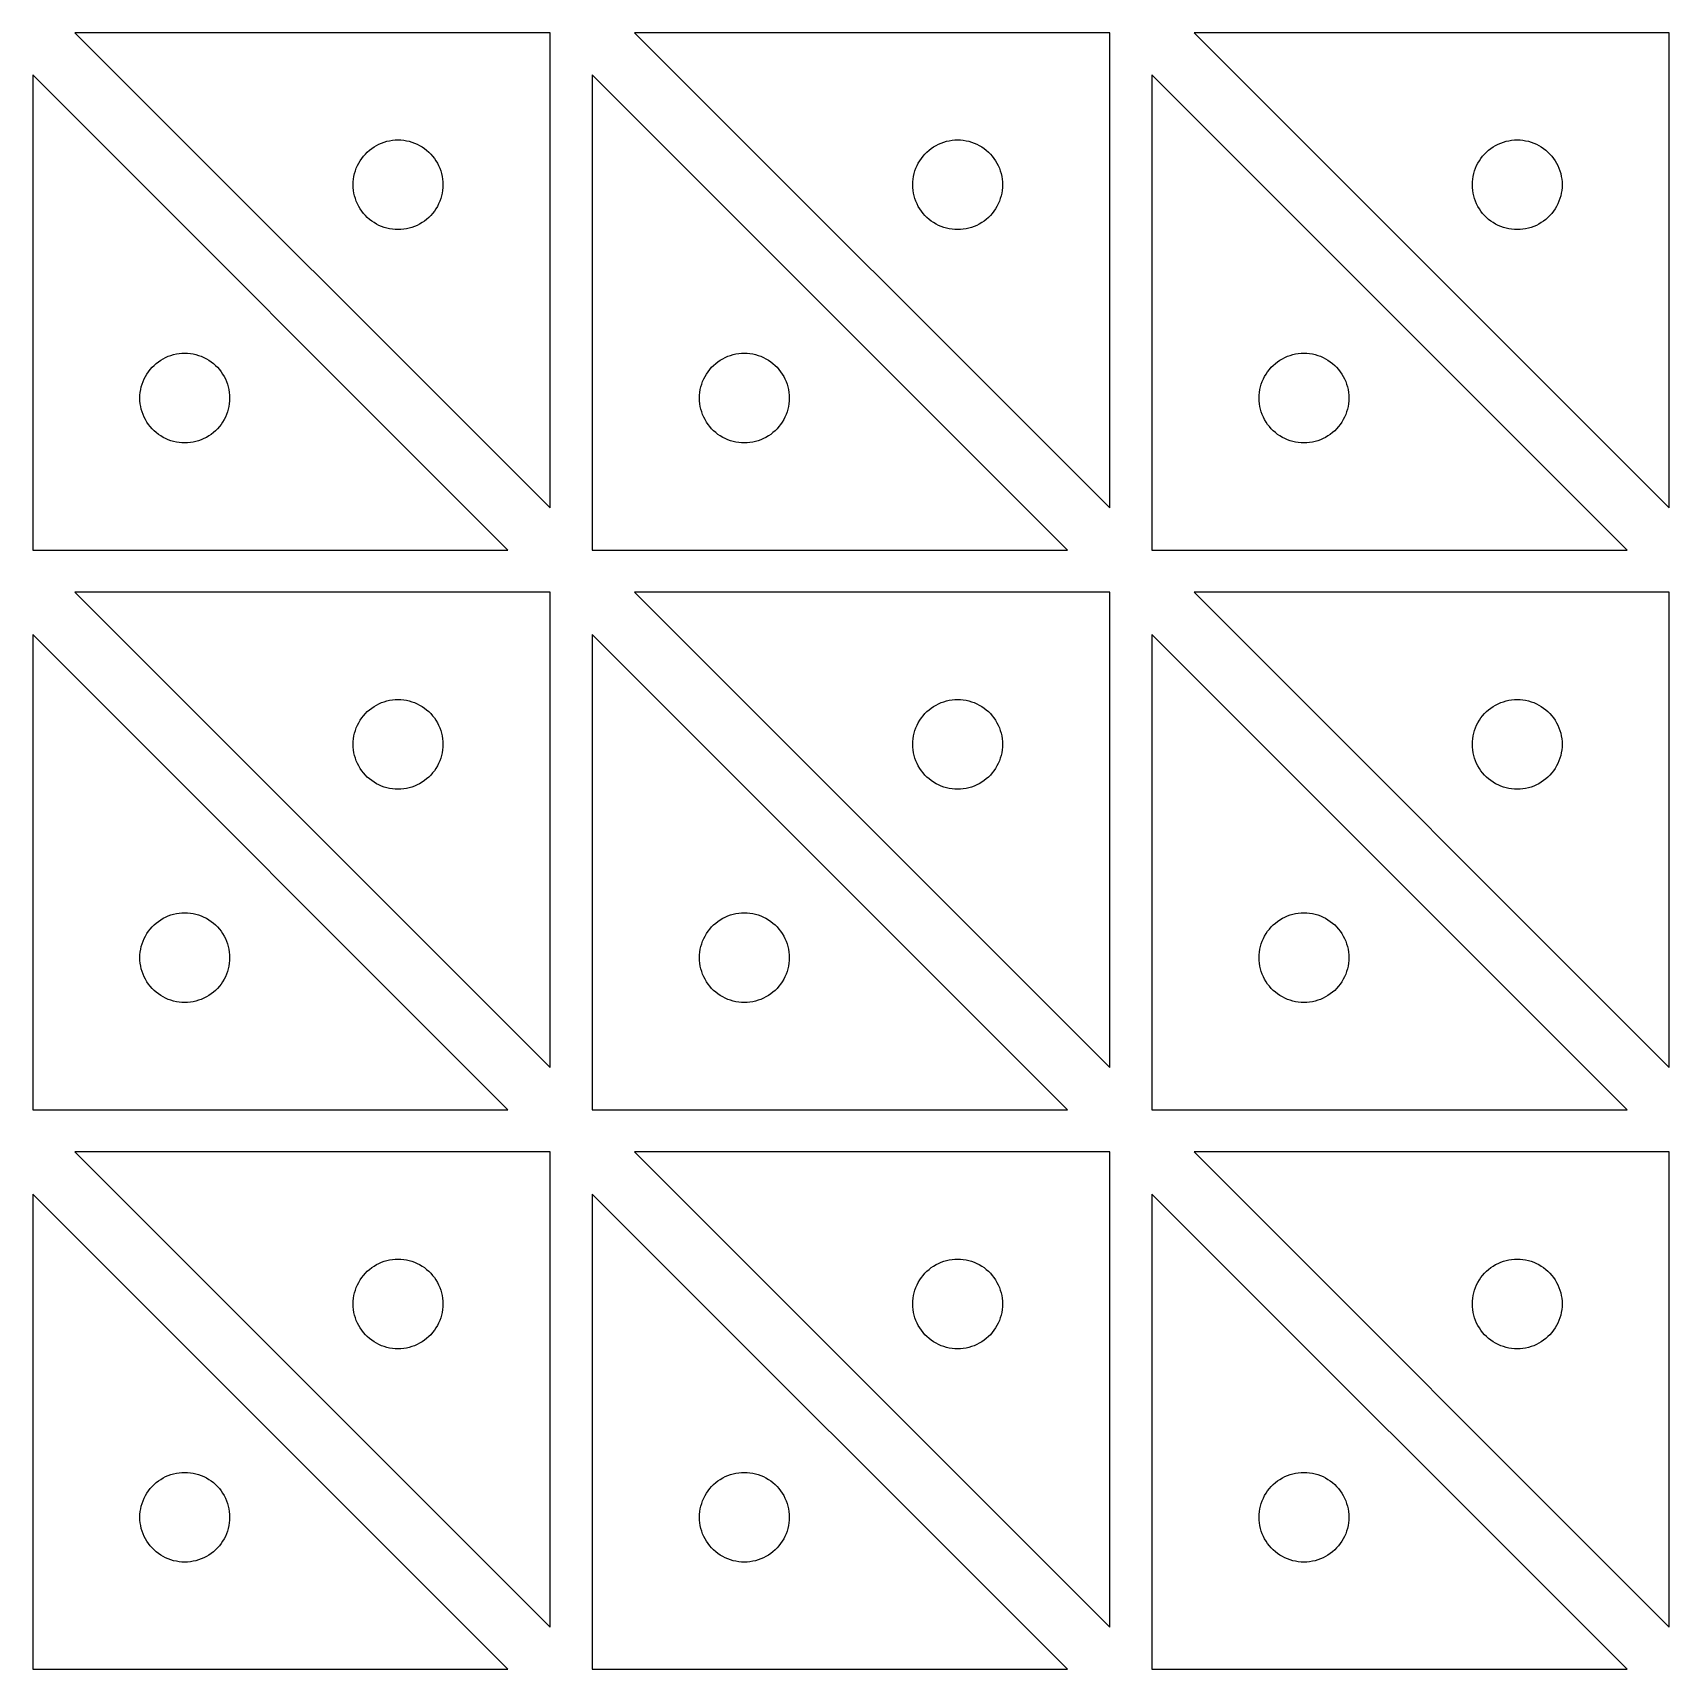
# Model space of a CAD drawing. Extents: x 0 to 77.5, y 0 to 77.5.
import ezdxf

# ---------------------------------------------------------------- set-up
doc = ezdxf.new("R2010")
doc.units = 0
doc.layers.get('0').update_dxf_attribs({"color": 1})

msp = doc.modelspace()

# ---------------------------------------------------------------- linework, layer by layer
at = {"color": 1}
for p, q in [((24.5, 77.5), (2, 77.5)), ((2, 77.5), (24.5, 55)), ((24.5, 55), (24.5, 77.5)), ((51, 77.5), (28.5, 77.5)), ((28.5, 77.5), (51, 55)), ((51, 55), (51, 77.5)), ((77.5, 77.5), (55, 77.5)), ((55, 77.5), (77.5, 55)), ((77.5, 55), (77.5, 77.5)), ((0, 75.5), (0, 53)), ((22.5, 53), (0, 75.5)), ((26.5, 75.5), (26.5, 53)), ((49, 53), (26.5, 75.5)), ((53, 75.5), (53, 53)), ((75.5, 53), (53, 75.5)), ((16.051, 72.0192), (16.1614, 72.0942)), ((16.1614, 72.0942), (16.2763, 72.1622)), ((16.2763, 72.1622), (16.3952, 72.2228)), ((16.3952, 72.2228), (16.5177, 72.2758)), ((16.5177, 72.2758), (16.6433, 72.321)), ((16.6433, 72.321), (16.7715, 72.3582)), ((16.7715, 72.3582), (16.9018, 72.3874)), ((16.9018, 72.3874), (17.0337, 72.4082)), ((17.0337, 72.4082), (17.1666, 72.4208)), ((17.1666, 72.4208), (17.3, 72.425)), ((17.3, 72.425), (17.4334, 72.4208)), ((17.4334, 72.4208), (17.5663, 72.4082)), ((17.5663, 72.4082), (17.6982, 72.3874)), ((17.6982, 72.3874), (17.8285, 72.3582)), ((17.8285, 72.3582), (17.9567, 72.321)), ((17.9567, 72.321), (18.0823, 72.2758)), ((18.0823, 72.2758), (18.2048, 72.2228)), ((18.2048, 72.2228), (18.3237, 72.1622)), ((18.3237, 72.1622), (18.4386, 72.0942)), ((18.4386, 72.0942), (18.5491, 72.0192)), ((42.551, 72.0192), (42.6614, 72.0942)), ((42.6614, 72.0942), (42.7763, 72.1622)), ((42.7763, 72.1622), (42.8952, 72.2228)), ((42.8952, 72.2228), (43.0177, 72.2758)), ((43.0177, 72.2758), (43.1433, 72.321)), ((43.1433, 72.321), (43.2715, 72.3582)), ((43.2715, 72.3582), (43.4018, 72.3874)), ((43.4018, 72.3874), (43.5337, 72.4082)), ((43.5337, 72.4082), (43.6666, 72.4208)), ((43.6666, 72.4208), (43.8, 72.425)), ((43.8, 72.425), (43.9334, 72.4208)), ((43.9334, 72.4208), (44.0663, 72.4082)), ((44.0663, 72.4082), (44.1982, 72.3874)), ((44.1982, 72.3874), (44.3285, 72.3582)), ((44.3285, 72.3582), (44.4567, 72.321)), ((44.4567, 72.321), (44.5823, 72.2758)), ((44.5823, 72.2758), (44.7048, 72.2228)), ((44.7048, 72.2228), (44.8237, 72.1622)), ((44.8237, 72.1622), (44.9386, 72.0942)), ((44.9386, 72.0942), (45.0491, 72.0192)), ((69.051, 72.0192), (69.1614, 72.0942)), ((69.1614, 72.0942), (69.2763, 72.1622)), ((69.2763, 72.1622), (69.3952, 72.2228)), ((69.3952, 72.2228), (69.5177, 72.2758)), ((69.5177, 72.2758), (69.6433, 72.321)), ((69.6433, 72.321), (69.7715, 72.3582)), ((69.7715, 72.3582), (69.9018, 72.3874)), ((69.9018, 72.3874), (70.0337, 72.4082)), ((70.0337, 72.4082), (70.1666, 72.4208)), ((70.1666, 72.4208), (70.3, 72.425)), ((70.3, 72.425), (70.4334, 72.4208)), ((70.4334, 72.4208), (70.5663, 72.4082)), ((70.5663, 72.4082), (70.6982, 72.3874)), ((70.6982, 72.3874), (70.8285, 72.3582)), ((70.8285, 72.3582), (70.9567, 72.321)), ((70.9567, 72.321), (71.0823, 72.2758)), ((71.0823, 72.2758), (71.2048, 72.2228)), ((71.2048, 72.2228), (71.3237, 72.1622)), ((71.3237, 72.1622), (71.4386, 72.0942)), ((71.4386, 72.0942), (71.5491, 72.0192)), ((15.3772, 71.2048), (15.4379, 71.3237)), ((15.4379, 71.3237), (15.5058, 71.4386)), ((15.5058, 71.4386), (15.5808, 71.5491)), ((15.5808, 71.5491), (15.6627, 71.6545)), ((15.6627, 71.6545), (15.7509, 71.7547)), ((15.7509, 71.7547), (15.8454, 71.8491)), ((15.8454, 71.8491), (15.9455, 71.9373)), ((15.9455, 71.9373), (16.051, 72.0192)), ((18.5491, 72.0192), (18.6545, 71.9373)), ((18.6545, 71.9373), (18.7547, 71.8491)), ((18.7547, 71.8491), (18.8491, 71.7547)), ((18.8491, 71.7547), (18.9373, 71.6545)), ((18.9373, 71.6545), (19.0192, 71.5491)), ((19.0192, 71.5491), (19.0942, 71.4386)), ((19.0942, 71.4386), (19.1622, 71.3237)), ((19.1622, 71.3237), (19.2228, 71.2048)), ((41.8772, 71.2048), (41.9379, 71.3237)), ((41.9379, 71.3237), (42.0058, 71.4386)), ((42.0058, 71.4386), (42.0808, 71.5491)), ((42.0808, 71.5491), (42.1627, 71.6545)), ((42.1627, 71.6545), (42.2509, 71.7547)), ((42.2509, 71.7547), (42.3454, 71.8491)), ((42.3454, 71.8491), (42.4455, 71.9373)), ((42.4455, 71.9373), (42.551, 72.0192)), ((45.0491, 72.0192), (45.1545, 71.9373)), ((45.1545, 71.9373), (45.2547, 71.8491)), ((45.2547, 71.8491), (45.3491, 71.7547)), ((45.3491, 71.7547), (45.4373, 71.6545)), ((45.4373, 71.6545), (45.5192, 71.5491)), ((45.5192, 71.5491), (45.5942, 71.4386)), ((45.5942, 71.4386), (45.6622, 71.3237)), ((45.6622, 71.3237), (45.7228, 71.2048)), ((68.3772, 71.2048), (68.4379, 71.3237)), ((68.4379, 71.3237), (68.5058, 71.4386)), ((68.5058, 71.4386), (68.5808, 71.5491)), ((68.5808, 71.5491), (68.6627, 71.6545)), ((68.6627, 71.6545), (68.7509, 71.7547)), ((68.7509, 71.7547), (68.8454, 71.8491)), ((68.8454, 71.8491), (68.9455, 71.9373)), ((68.9455, 71.9373), (69.051, 72.0192)), ((71.5491, 72.0192), (71.6545, 71.9373)), ((71.6545, 71.9373), (71.7547, 71.8491)), ((71.7547, 71.8491), (71.8491, 71.7547)), ((71.8491, 71.7547), (71.9373, 71.6545)), ((71.9373, 71.6545), (72.0192, 71.5491)), ((72.0192, 71.5491), (72.0942, 71.4386)), ((72.0942, 71.4386), (72.1622, 71.3237)), ((72.1622, 71.3237), (72.2228, 71.2048)), ((15.1792, 70.4334), (15.1918, 70.5663)), ((15.1918, 70.5663), (15.2126, 70.6982)), ((15.2126, 70.6982), (15.2418, 70.8285)), ((15.2418, 70.8285), (15.279, 70.9567)), ((15.279, 70.9567), (15.3242, 71.0823)), ((15.3242, 71.0823), (15.3772, 71.2048)), ((19.2228, 71.2048), (19.2758, 71.0823)), ((19.2758, 71.0823), (19.321, 70.9567)), ((19.321, 70.9567), (19.3582, 70.8285)), ((19.3582, 70.8285), (19.3874, 70.6982)), ((19.3874, 70.6982), (19.4082, 70.5663)), ((19.4082, 70.5663), (19.4208, 70.4334)), ((41.6792, 70.4334), (41.6918, 70.5663)), ((41.6918, 70.5663), (41.7126, 70.6982)), ((41.7126, 70.6982), (41.7418, 70.8285)), ((41.7418, 70.8285), (41.779, 70.9567)), ((41.779, 70.9567), (41.8242, 71.0823)), ((41.8242, 71.0823), (41.8772, 71.2048)), ((45.7228, 71.2048), (45.7758, 71.0823)), ((45.7758, 71.0823), (45.821, 70.9567)), ((45.821, 70.9567), (45.8582, 70.8285)), ((45.8582, 70.8285), (45.8874, 70.6982)), ((45.8874, 70.6982), (45.9082, 70.5663)), ((45.9082, 70.5663), (45.9208, 70.4334)), ((68.1792, 70.4334), (68.1918, 70.5663)), ((68.1918, 70.5663), (68.2126, 70.6982)), ((68.2126, 70.6982), (68.2418, 70.8285)), ((68.2418, 70.8285), (68.279, 70.9567)), ((68.279, 70.9567), (68.3242, 71.0823)), ((68.3242, 71.0823), (68.3772, 71.2048)), ((72.2228, 71.2048), (72.2758, 71.0823)), ((72.2758, 71.0823), (72.321, 70.9567)), ((72.321, 70.9567), (72.3582, 70.8285)), ((72.3582, 70.8285), (72.3874, 70.6982)), ((72.3874, 70.6982), (72.4082, 70.5663)), ((72.4082, 70.5663), (72.4208, 70.4334)), ((15.175, 70.3), (15.1792, 70.4334)), ((15.1792, 70.1666), (15.175, 70.3)), ((15.1918, 70.0337), (15.1792, 70.1666)), ((15.2126, 69.9018), (15.1918, 70.0337)), ((15.2418, 69.7715), (15.2126, 69.9018)), ((15.279, 69.6433), (15.2418, 69.7715)), ((19.3582, 69.7715), (19.321, 69.6433)), ((19.3874, 69.9018), (19.3582, 69.7715)), ((19.4082, 70.0337), (19.3874, 69.9018)), ((19.4208, 70.1666), (19.4082, 70.0337)), ((19.4208, 70.4334), (19.425, 70.3)), ((19.425, 70.3), (19.4208, 70.1666)), ((41.675, 70.3), (41.6792, 70.4334)), ((41.6792, 70.1666), (41.675, 70.3)), ((41.6918, 70.0337), (41.6792, 70.1666)), ((41.7126, 69.9018), (41.6918, 70.0337)), ((41.7418, 69.7715), (41.7126, 69.9018)), ((41.779, 69.6433), (41.7418, 69.7715)), ((45.8582, 69.7715), (45.821, 69.6433)), ((45.8874, 69.9018), (45.8582, 69.7715)), ((45.9082, 70.0337), (45.8874, 69.9018)), ((45.9208, 70.1666), (45.9082, 70.0337)), ((45.9208, 70.4334), (45.925, 70.3)), ((45.925, 70.3), (45.9208, 70.1666)), ((68.175, 70.3), (68.1792, 70.4334)), ((68.1792, 70.1666), (68.175, 70.3)), ((68.1918, 70.0337), (68.1792, 70.1666)), ((68.2126, 69.9018), (68.1918, 70.0337)), ((68.2418, 69.7715), (68.2126, 69.9018)), ((68.279, 69.6433), (68.2418, 69.7715)), ((72.3582, 69.7715), (72.321, 69.6433)), ((72.3874, 69.9018), (72.3582, 69.7715)), ((72.4082, 70.0337), (72.3874, 69.9018)), ((72.4208, 70.1666), (72.4082, 70.0337)), ((72.4208, 70.4334), (72.425, 70.3)), ((72.425, 70.3), (72.4208, 70.1666)), ((15.3242, 69.5177), (15.279, 69.6433)), ((15.3772, 69.3952), (15.3242, 69.5177)), ((15.4379, 69.2763), (15.3772, 69.3952)), ((15.5058, 69.1614), (15.4379, 69.2763)), ((15.5808, 69.051), (15.5058, 69.1614)), ((15.6627, 68.9455), (15.5808, 69.051)), ((19.0192, 69.051), (18.9373, 68.9455)), ((19.0942, 69.1614), (19.0192, 69.051)), ((19.1622, 69.2763), (19.0942, 69.1614)), ((19.2228, 69.3952), (19.1622, 69.2763)), ((19.2758, 69.5177), (19.2228, 69.3952)), ((19.321, 69.6433), (19.2758, 69.5177)), ((41.8242, 69.5177), (41.779, 69.6433)), ((41.8772, 69.3952), (41.8242, 69.5177)), ((41.9379, 69.2763), (41.8772, 69.3952)), ((42.0058, 69.1614), (41.9379, 69.2763)), ((42.0808, 69.051), (42.0058, 69.1614)), ((42.1627, 68.9455), (42.0808, 69.051)), ((45.5192, 69.051), (45.4373, 68.9455)), ((45.5942, 69.1614), (45.5192, 69.051)), ((45.6622, 69.2763), (45.5942, 69.1614)), ((45.7228, 69.3952), (45.6622, 69.2763)), ((45.7758, 69.5177), (45.7228, 69.3952)), ((45.821, 69.6433), (45.7758, 69.5177)), ((68.3242, 69.5177), (68.279, 69.6433)), ((68.3772, 69.3952), (68.3242, 69.5177)), ((68.4379, 69.2763), (68.3772, 69.3952)), ((68.5058, 69.1614), (68.4379, 69.2763)), ((68.5808, 69.051), (68.5058, 69.1614)), ((68.6627, 68.9455), (68.5808, 69.051)), ((72.0192, 69.051), (71.9373, 68.9455)), ((72.0942, 69.1614), (72.0192, 69.051)), ((72.1622, 69.2763), (72.0942, 69.1614)), ((72.2228, 69.3952), (72.1622, 69.2763)), ((72.2758, 69.5177), (72.2228, 69.3952)), ((72.321, 69.6433), (72.2758, 69.5177)), ((15.7509, 68.8454), (15.6627, 68.9455)), ((15.8454, 68.7509), (15.7509, 68.8454)), ((15.9455, 68.6627), (15.8454, 68.7509)), ((16.051, 68.5808), (15.9455, 68.6627)), ((16.1614, 68.5058), (16.051, 68.5808)), ((16.2763, 68.4379), (16.1614, 68.5058)), ((16.3952, 68.3772), (16.2763, 68.4379)), ((16.5177, 68.3242), (16.3952, 68.3772)), ((16.6433, 68.279), (16.5177, 68.3242)), ((16.7715, 68.2418), (16.6433, 68.279)), ((16.9018, 68.2126), (16.7715, 68.2418)), ((17.0337, 68.1918), (16.9018, 68.2126)), ((17.6982, 68.2126), (17.5663, 68.1918)), ((17.8285, 68.2418), (17.6982, 68.2126)), ((17.9567, 68.279), (17.8285, 68.2418)), ((18.0823, 68.3242), (17.9567, 68.279)), ((18.2048, 68.3772), (18.0823, 68.3242)), ((18.3237, 68.4379), (18.2048, 68.3772)), ((18.4386, 68.5058), (18.3237, 68.4379)), ((18.5491, 68.5808), (18.4386, 68.5058)), ((18.6545, 68.6627), (18.5491, 68.5808)), ((18.7547, 68.7509), (18.6545, 68.6627)), ((18.8491, 68.8454), (18.7547, 68.7509)), ((18.9373, 68.9455), (18.8491, 68.8454)), ((42.2509, 68.8454), (42.1627, 68.9455)), ((42.3454, 68.7509), (42.2509, 68.8454)), ((42.4455, 68.6627), (42.3454, 68.7509)), ((42.551, 68.5808), (42.4455, 68.6627)), ((42.6614, 68.5058), (42.551, 68.5808)), ((42.7763, 68.4379), (42.6614, 68.5058)), ((42.8952, 68.3772), (42.7763, 68.4379)), ((43.0177, 68.3242), (42.8952, 68.3772)), ((43.1433, 68.279), (43.0177, 68.3242)), ((43.2715, 68.2418), (43.1433, 68.279)), ((43.4018, 68.2126), (43.2715, 68.2418)), ((43.5337, 68.1918), (43.4018, 68.2126)), ((44.1982, 68.2126), (44.0663, 68.1918)), ((44.3285, 68.2418), (44.1982, 68.2126)), ((44.4567, 68.279), (44.3285, 68.2418)), ((44.5823, 68.3242), (44.4567, 68.279)), ((44.7048, 68.3772), (44.5823, 68.3242)), ((44.8237, 68.4379), (44.7048, 68.3772)), ((44.9386, 68.5058), (44.8237, 68.4379)), ((45.0491, 68.5808), (44.9386, 68.5058)), ((45.1545, 68.6627), (45.0491, 68.5808)), ((45.2547, 68.7509), (45.1545, 68.6627)), ((45.3491, 68.8454), (45.2547, 68.7509)), ((45.4373, 68.9455), (45.3491, 68.8454)), ((68.7509, 68.8454), (68.6627, 68.9455)), ((68.8454, 68.7509), (68.7509, 68.8454)), ((68.9455, 68.6627), (68.8454, 68.7509)), ((69.051, 68.5808), (68.9455, 68.6627)), ((69.1614, 68.5058), (69.051, 68.5808)), ((69.2763, 68.4379), (69.1614, 68.5058)), ((69.3952, 68.3772), (69.2763, 68.4379)), ((69.5177, 68.3242), (69.3952, 68.3772)), ((69.6433, 68.279), (69.5177, 68.3242)), ((69.7715, 68.2418), (69.6433, 68.279)), ((69.9018, 68.2126), (69.7715, 68.2418)), ((70.0337, 68.1918), (69.9018, 68.2126)), ((70.6982, 68.2126), (70.5663, 68.1918)), ((70.8285, 68.2418), (70.6982, 68.2126)), ((70.9567, 68.279), (70.8285, 68.2418)), ((71.0823, 68.3242), (70.9567, 68.279)), ((71.2048, 68.3772), (71.0823, 68.3242)), ((71.3237, 68.4379), (71.2048, 68.3772)), ((71.4386, 68.5058), (71.3237, 68.4379)), ((71.5491, 68.5808), (71.4386, 68.5058)), ((71.6545, 68.6627), (71.5491, 68.5808)), ((71.7547, 68.7509), (71.6545, 68.6627)), ((71.8491, 68.8454), (71.7547, 68.7509)), ((71.9373, 68.9455), (71.8491, 68.8454)), ((17.1666, 68.1792), (17.0337, 68.1918)), ((17.3, 68.175), (17.1666, 68.1792)), ((17.4334, 68.1792), (17.3, 68.175)), ((17.5663, 68.1918), (17.4334, 68.1792)), ((43.6666, 68.1792), (43.5337, 68.1918)), ((43.8, 68.175), (43.6666, 68.1792)), ((43.9334, 68.1792), (43.8, 68.175)), ((44.0663, 68.1918), (43.9334, 68.1792)), ((70.1666, 68.1792), (70.0337, 68.1918)), ((70.3, 68.175), (70.1666, 68.1792)), ((70.4334, 68.1792), (70.3, 68.175)), ((70.5663, 68.1918), (70.4334, 68.1792)), ((6.06136, 61.9942), (6.17627, 62.0621)), ((6.17627, 62.0621), (6.29521, 62.1228)), ((6.29521, 62.1228), (6.41772, 62.1758)), ((6.41772, 62.1758), (6.54333, 62.221)), ((6.54333, 62.221), (6.67152, 62.2582)), ((6.67152, 62.2582), (6.8018, 62.2874)), ((6.8018, 62.2874), (6.93365, 62.3082)), ((6.93365, 62.3082), (7.06656, 62.3208)), ((7.06656, 62.3208), (7.2, 62.325)), ((7.2, 62.325), (7.33342, 62.3208)), ((7.33342, 62.3208), (7.46632, 62.3082)), ((7.46632, 62.3082), (7.59818, 62.2874)), ((7.59818, 62.2874), (7.72845, 62.2582)), ((7.72845, 62.2582), (7.85666, 62.221)), ((7.85666, 62.221), (7.98225, 62.1758)), ((7.98225, 62.1758), (8.10477, 62.1228)), ((8.10477, 62.1228), (8.22372, 62.0621)), ((8.22372, 62.0621), (8.33862, 61.9942)), ((32.5614, 61.9942), (32.6763, 62.0621)), ((32.6763, 62.0621), (32.7952, 62.1228)), ((32.7952, 62.1228), (32.9177, 62.1758)), ((32.9177, 62.1758), (33.0433, 62.221)), ((33.0433, 62.221), (33.1715, 62.2582)), ((33.1715, 62.2582), (33.3018, 62.2874)), ((33.3018, 62.2874), (33.4337, 62.3082)), ((33.4337, 62.3082), (33.5666, 62.3208)), ((33.5666, 62.3208), (33.7, 62.325)), ((33.7, 62.325), (33.8334, 62.3208)), ((33.8334, 62.3208), (33.9663, 62.3082)), ((33.9663, 62.3082), (34.0982, 62.2874)), ((34.0982, 62.2874), (34.2285, 62.2582)), ((34.2285, 62.2582), (34.3567, 62.221)), ((34.3567, 62.221), (34.4823, 62.1758)), ((34.4823, 62.1758), (34.6048, 62.1228)), ((34.6048, 62.1228), (34.7237, 62.0621)), ((34.7237, 62.0621), (34.8386, 61.9942)), ((59.0614, 61.9942), (59.1763, 62.0621)), ((59.1763, 62.0621), (59.2952, 62.1228)), ((59.2952, 62.1228), (59.4177, 62.1758)), ((59.4177, 62.1758), (59.5433, 62.221)), ((59.5433, 62.221), (59.6715, 62.2582)), ((59.6715, 62.2582), (59.8018, 62.2874)), ((59.8018, 62.2874), (59.9337, 62.3082)), ((59.9337, 62.3082), (60.0666, 62.3208)), ((60.0666, 62.3208), (60.2, 62.325)), ((60.2, 62.325), (60.3334, 62.3208)), ((60.3334, 62.3208), (60.4663, 62.3082)), ((60.4663, 62.3082), (60.5982, 62.2874)), ((60.5982, 62.2874), (60.7285, 62.2582)), ((60.7285, 62.2582), (60.8567, 62.221)), ((60.8567, 62.221), (60.9823, 62.1758)), ((60.9823, 62.1758), (61.1048, 62.1228)), ((61.1048, 62.1228), (61.2237, 62.0621)), ((61.2237, 62.0621), (61.3386, 61.9942)), ((5.33784, 61.2237), (5.40579, 61.3386)), ((5.40579, 61.3386), (5.48083, 61.449)), ((5.48083, 61.449), (5.56265, 61.5545)), ((5.56265, 61.5545), (5.65094, 61.6546)), ((5.65094, 61.6546), (5.74533, 61.7491)), ((5.74533, 61.7491), (5.84546, 61.8373)), ((5.84546, 61.8373), (5.95094, 61.9192)), ((5.95094, 61.9192), (6.06136, 61.9942)), ((8.33862, 61.9942), (8.44904, 61.9192)), ((8.44904, 61.9192), (8.55452, 61.8373)), ((8.55452, 61.8373), (8.65465, 61.7491)), ((8.65465, 61.7491), (8.74905, 61.6546)), ((8.74905, 61.6546), (8.83733, 61.5545)), ((8.83733, 61.5545), (8.91916, 61.449)), ((8.91916, 61.449), (8.99419, 61.3386)), ((8.99419, 61.3386), (9.06215, 61.2237)), ((31.8378, 61.2237), (31.9058, 61.3386)), ((31.9058, 61.3386), (31.9808, 61.449)), ((31.9808, 61.449), (32.0627, 61.5545)), ((32.0627, 61.5545), (32.1509, 61.6546)), ((32.1509, 61.6546), (32.2453, 61.7491)), ((32.2453, 61.7491), (32.3455, 61.8373)), ((32.3455, 61.8373), (32.4509, 61.9192)), ((32.4509, 61.9192), (32.5614, 61.9942)), ((34.8386, 61.9942), (34.949, 61.9192)), ((34.949, 61.9192), (35.0545, 61.8373)), ((35.0545, 61.8373), (35.1546, 61.7491)), ((35.1546, 61.7491), (35.2491, 61.6546)), ((35.2491, 61.6546), (35.3373, 61.5545)), ((35.3373, 61.5545), (35.4192, 61.449)), ((35.4192, 61.449), (35.4942, 61.3386)), ((35.4942, 61.3386), (35.5621, 61.2237)), ((58.3378, 61.2237), (58.4058, 61.3386)), ((58.4058, 61.3386), (58.4808, 61.449)), ((58.4808, 61.449), (58.5627, 61.5545)), ((58.5627, 61.5545), (58.6509, 61.6546)), ((58.6509, 61.6546), (58.7453, 61.7491)), ((58.7453, 61.7491), (58.8455, 61.8373)), ((58.8455, 61.8373), (58.9509, 61.9192)), ((58.9509, 61.9192), (59.0614, 61.9942)), ((61.3386, 61.9942), (61.449, 61.9192)), ((61.449, 61.9192), (61.5545, 61.8373)), ((61.5545, 61.8373), (61.6546, 61.7491)), ((61.6546, 61.7491), (61.7491, 61.6546)), ((61.7491, 61.6546), (61.8373, 61.5545)), ((61.8373, 61.5545), (61.9192, 61.449)), ((61.9192, 61.449), (61.9942, 61.3386)), ((61.9942, 61.3386), (62.0621, 61.2237)), ((5.07919, 60.3334), (5.09175, 60.4663)), ((5.09175, 60.4663), (5.11263, 60.5982)), ((5.11263, 60.5982), (5.14175, 60.7285)), ((5.14175, 60.7285), (5.179, 60.8567)), ((5.179, 60.8567), (5.22421, 60.9823)), ((5.22421, 60.9823), (5.27724, 61.1048)), ((5.27724, 61.1048), (5.33784, 61.2237)), ((9.06215, 61.2237), (9.12276, 61.1048)), ((9.12276, 61.1048), (9.17577, 60.9823)), ((9.17577, 60.9823), (9.22099, 60.8567)), ((9.22099, 60.8567), (9.25822, 60.7285)), ((9.25822, 60.7285), (9.28735, 60.5982)), ((9.28735, 60.5982), (9.30824, 60.4663)), ((9.30824, 60.4663), (9.3208, 60.3334)), ((31.5792, 60.3334), (31.5918, 60.4663)), ((31.5918, 60.4663), (31.6126, 60.5982)), ((31.6126, 60.5982), (31.6418, 60.7285)), ((31.6418, 60.7285), (31.679, 60.8567)), ((31.679, 60.8567), (31.7242, 60.9823)), ((31.7242, 60.9823), (31.7772, 61.1048)), ((31.7772, 61.1048), (31.8378, 61.2237)), ((35.5621, 61.2237), (35.6228, 61.1048)), ((35.6228, 61.1048), (35.6758, 60.9823)), ((35.6758, 60.9823), (35.721, 60.8567)), ((35.721, 60.8567), (35.7582, 60.7285)), ((35.7582, 60.7285), (35.7874, 60.5982)), ((35.7874, 60.5982), (35.8082, 60.4663)), ((35.8082, 60.4663), (35.8208, 60.3334)), ((58.0792, 60.3334), (58.0918, 60.4663)), ((58.0918, 60.4663), (58.1126, 60.5982)), ((58.1126, 60.5982), (58.1418, 60.7285)), ((58.1418, 60.7285), (58.179, 60.8567)), ((58.179, 60.8567), (58.2242, 60.9823)), ((58.2242, 60.9823), (58.2772, 61.1048)), ((58.2772, 61.1048), (58.3378, 61.2237)), ((62.0621, 61.2237), (62.1228, 61.1048)), ((62.1228, 61.1048), (62.1758, 60.9823)), ((62.1758, 60.9823), (62.221, 60.8567)), ((62.221, 60.8567), (62.2582, 60.7285)), ((62.2582, 60.7285), (62.2874, 60.5982)), ((62.2874, 60.5982), (62.3082, 60.4663)), ((62.3082, 60.4663), (62.3208, 60.3334)), ((5.075, 60.2), (5.07919, 60.3334)), ((5.07919, 60.0666), (5.075, 60.2)), ((5.09175, 59.9337), (5.07919, 60.0666)), ((5.11263, 59.8018), (5.09175, 59.9337)), ((5.14175, 59.6715), (5.11263, 59.8018)), ((9.28735, 59.8018), (9.25822, 59.6715)), ((9.30824, 59.9337), (9.28735, 59.8018)), ((9.3208, 60.0666), (9.30824, 59.9337)), ((9.3208, 60.3334), (9.325, 60.2)), ((9.325, 60.2), (9.3208, 60.0666)), ((31.575, 60.2), (31.5792, 60.3334)), ((31.5792, 60.0666), (31.575, 60.2)), ((31.5918, 59.9337), (31.5792, 60.0666)), ((31.6126, 59.8018), (31.5918, 59.9337)), ((31.6418, 59.6715), (31.6126, 59.8018)), ((35.7874, 59.8018), (35.7582, 59.6715)), ((35.8082, 59.9337), (35.7874, 59.8018)), ((35.8208, 60.0666), (35.8082, 59.9337)), ((35.8208, 60.3334), (35.825, 60.2)), ((35.825, 60.2), (35.8208, 60.0666)), ((58.075, 60.2), (58.0792, 60.3334)), ((58.0792, 60.0666), (58.075, 60.2)), ((58.0918, 59.9337), (58.0792, 60.0666)), ((58.1126, 59.8018), (58.0918, 59.9337)), ((58.1418, 59.6715), (58.1126, 59.8018)), ((62.2874, 59.8018), (62.2582, 59.6715)), ((62.3082, 59.9337), (62.2874, 59.8018)), ((62.3208, 60.0666), (62.3082, 59.9337)), ((62.3208, 60.3334), (62.325, 60.2)), ((62.325, 60.2), (62.3208, 60.0666)), ((5.179, 59.5433), (5.14175, 59.6715)), ((5.22421, 59.4177), (5.179, 59.5433)), ((5.27724, 59.2952), (5.22421, 59.4177)), ((5.33784, 59.1763), (5.27724, 59.2952)), ((5.40579, 59.0614), (5.33784, 59.1763)), ((5.48083, 58.9509), (5.40579, 59.0614)), ((5.56265, 58.8455), (5.48083, 58.9509)), ((8.91916, 58.9509), (8.83733, 58.8455)), ((8.99419, 59.0614), (8.91916, 58.9509)), ((9.06215, 59.1763), (8.99419, 59.0614)), ((9.12276, 59.2952), (9.06215, 59.1763)), ((9.17577, 59.4177), (9.12276, 59.2952)), ((9.22099, 59.5433), (9.17577, 59.4177)), ((9.25822, 59.6715), (9.22099, 59.5433)), ((31.679, 59.5433), (31.6418, 59.6715)), ((31.7242, 59.4177), (31.679, 59.5433)), ((31.7772, 59.2952), (31.7242, 59.4177)), ((31.8378, 59.1763), (31.7772, 59.2952)), ((31.9058, 59.0614), (31.8378, 59.1763)), ((31.9808, 58.9509), (31.9058, 59.0614)), ((32.0627, 58.8455), (31.9808, 58.9509)), ((35.4192, 58.9509), (35.3373, 58.8455)), ((35.4942, 59.0614), (35.4192, 58.9509)), ((35.5621, 59.1763), (35.4942, 59.0614)), ((35.6228, 59.2952), (35.5621, 59.1763)), ((35.6758, 59.4177), (35.6228, 59.2952)), ((35.721, 59.5433), (35.6758, 59.4177)), ((35.7582, 59.6715), (35.721, 59.5433)), ((58.179, 59.5433), (58.1418, 59.6715)), ((58.2242, 59.4177), (58.179, 59.5433)), ((58.2772, 59.2952), (58.2242, 59.4177)), ((58.3378, 59.1763), (58.2772, 59.2952)), ((58.4058, 59.0614), (58.3378, 59.1763)), ((58.4808, 58.9509), (58.4058, 59.0614)), ((58.5627, 58.8455), (58.4808, 58.9509)), ((61.9192, 58.9509), (61.8373, 58.8455)), ((61.9942, 59.0614), (61.9192, 58.9509)), ((62.0621, 59.1763), (61.9942, 59.0614)), ((62.1228, 59.2952), (62.0621, 59.1763)), ((62.1758, 59.4177), (62.1228, 59.2952)), ((62.221, 59.5433), (62.1758, 59.4177)), ((62.2582, 59.6715), (62.221, 59.5433)), ((5.65094, 58.7453), (5.56265, 58.8455)), ((5.74533, 58.6509), (5.65094, 58.7453)), ((5.84546, 58.5627), (5.74533, 58.6509)), ((5.95094, 58.4808), (5.84546, 58.5627)), ((6.06136, 58.4058), (5.95094, 58.4808)), ((6.17627, 58.3378), (6.06136, 58.4058)), ((6.29521, 58.2772), (6.17627, 58.3378)), ((6.41772, 58.2242), (6.29521, 58.2772)), ((6.54333, 58.179), (6.41772, 58.2242)), ((6.67152, 58.1418), (6.54333, 58.179)), ((6.8018, 58.1126), (6.67152, 58.1418)), ((7.72845, 58.1418), (7.59818, 58.1126)), ((7.85666, 58.179), (7.72845, 58.1418)), ((7.98225, 58.2242), (7.85666, 58.179)), ((8.10477, 58.2772), (7.98225, 58.2242)), ((8.22372, 58.3378), (8.10477, 58.2772)), ((8.33862, 58.4058), (8.22372, 58.3378)), ((8.44904, 58.4808), (8.33862, 58.4058)), ((8.55452, 58.5627), (8.44904, 58.4808)), ((8.65465, 58.6509), (8.55452, 58.5627)), ((8.74905, 58.7453), (8.65465, 58.6509)), ((8.83733, 58.8455), (8.74905, 58.7453)), ((32.1509, 58.7453), (32.0627, 58.8455)), ((32.2453, 58.6509), (32.1509, 58.7453)), ((32.3455, 58.5627), (32.2453, 58.6509)), ((32.4509, 58.4808), (32.3455, 58.5627)), ((32.5614, 58.4058), (32.4509, 58.4808)), ((32.6763, 58.3378), (32.5614, 58.4058)), ((32.7952, 58.2772), (32.6763, 58.3378)), ((32.9177, 58.2242), (32.7952, 58.2772)), ((33.0433, 58.179), (32.9177, 58.2242)), ((33.1715, 58.1418), (33.0433, 58.179)), ((33.3018, 58.1126), (33.1715, 58.1418)), ((34.2285, 58.1418), (34.0982, 58.1126)), ((34.3567, 58.179), (34.2285, 58.1418)), ((34.4823, 58.2242), (34.3567, 58.179)), ((34.6048, 58.2772), (34.4823, 58.2242)), ((34.7237, 58.3378), (34.6048, 58.2772)), ((34.8386, 58.4058), (34.7237, 58.3378)), ((34.949, 58.4808), (34.8386, 58.4058)), ((35.0545, 58.5627), (34.949, 58.4808)), ((35.1546, 58.6509), (35.0545, 58.5627)), ((35.2491, 58.7453), (35.1546, 58.6509)), ((35.3373, 58.8455), (35.2491, 58.7453)), ((58.6509, 58.7453), (58.5627, 58.8455)), ((58.7453, 58.6509), (58.6509, 58.7453)), ((58.8455, 58.5627), (58.7453, 58.6509)), ((58.9509, 58.4808), (58.8455, 58.5627)), ((59.0614, 58.4058), (58.9509, 58.4808)), ((59.1763, 58.3378), (59.0614, 58.4058)), ((59.2952, 58.2772), (59.1763, 58.3378)), ((59.4177, 58.2242), (59.2952, 58.2772)), ((59.5433, 58.179), (59.4177, 58.2242)), ((59.6715, 58.1418), (59.5433, 58.179)), ((59.8018, 58.1126), (59.6715, 58.1418)), ((60.7285, 58.1418), (60.5982, 58.1126)), ((60.8567, 58.179), (60.7285, 58.1418)), ((60.9823, 58.2242), (60.8567, 58.179)), ((61.1048, 58.2772), (60.9823, 58.2242)), ((61.2237, 58.3378), (61.1048, 58.2772)), ((61.3386, 58.4058), (61.2237, 58.3378)), ((61.449, 58.4808), (61.3386, 58.4058)), ((61.5545, 58.5627), (61.449, 58.4808)), ((61.6546, 58.6509), (61.5545, 58.5627)), ((61.7491, 58.7453), (61.6546, 58.6509)), ((61.8373, 58.8455), (61.7491, 58.7453)), ((6.93365, 58.0918), (6.8018, 58.1126)), ((7.06656, 58.0792), (6.93365, 58.0918)), ((7.2, 58.075), (7.06656, 58.0792)), ((7.33342, 58.0792), (7.2, 58.075)), ((7.46632, 58.0918), (7.33342, 58.0792)), ((7.59818, 58.1126), (7.46632, 58.0918)), ((33.4337, 58.0918), (33.3018, 58.1126)), ((33.5666, 58.0792), (33.4337, 58.0918)), ((33.7, 58.075), (33.5666, 58.0792)), ((33.8334, 58.0792), (33.7, 58.075)), ((33.9663, 58.0918), (33.8334, 58.0792)), ((34.0982, 58.1126), (33.9663, 58.0918)), ((59.9337, 58.0918), (59.8018, 58.1126)), ((60.0666, 58.0792), (59.9337, 58.0918)), ((60.2, 58.075), (60.0666, 58.0792)), ((60.3334, 58.0792), (60.2, 58.075)), ((60.4663, 58.0918), (60.3334, 58.0792)), ((60.5982, 58.1126), (60.4663, 58.0918)), ((0, 53), (22.5, 53)), ((26.5, 53), (49, 53)), ((53, 53), (75.5, 53)), ((24.5, 51), (2, 51)), ((2, 51), (24.5, 28.5)), ((24.5, 28.5), (24.5, 51)), ((51, 51), (28.5, 51)), ((28.5, 51), (51, 28.5)), ((51, 28.5), (51, 51)), ((77.5, 51), (55, 51)), ((55, 51), (77.5, 28.5)), ((77.5, 28.5), (77.5, 51)), ((0, 49), (0, 26.5)), ((22.5, 26.5), (0, 49)), ((26.5, 49), (26.5, 26.5)), ((49, 26.5), (26.5, 49)), ((53, 49), (53, 26.5)), ((75.5, 26.5), (53, 49)), ((16.3952, 45.7228), (16.5177, 45.7758)), ((16.5177, 45.7758), (16.6433, 45.821)), ((16.6433, 45.821), (16.7715, 45.8582)), ((16.7715, 45.8582), (16.9018, 45.8874)), ((16.9018, 45.8874), (17.0337, 45.9082)), ((17.0337, 45.9082), (17.1666, 45.9208)), ((17.1666, 45.9208), (17.3, 45.925)), ((17.3, 45.925), (17.4334, 45.9208)), ((17.4334, 45.9208), (17.5663, 45.9082)), ((17.5663, 45.9082), (17.6982, 45.8874)), ((17.6982, 45.8874), (17.8285, 45.8582)), ((17.8285, 45.8582), (17.9567, 45.821)), ((17.9567, 45.821), (18.0823, 45.7758)), ((18.0823, 45.7758), (18.2048, 45.7228)), ((42.8952, 45.7228), (43.0177, 45.7758)), ((43.0177, 45.7758), (43.1433, 45.821)), ((43.1433, 45.821), (43.2715, 45.8582)), ((43.2715, 45.8582), (43.4018, 45.8874)), ((43.4018, 45.8874), (43.5337, 45.9082)), ((43.5337, 45.9082), (43.6666, 45.9208)), ((43.6666, 45.9208), (43.8, 45.925)), ((43.8, 45.925), (43.9334, 45.9208)), ((43.9334, 45.9208), (44.0663, 45.9082)), ((44.0663, 45.9082), (44.1982, 45.8874)), ((44.1982, 45.8874), (44.3285, 45.8582)), ((44.3285, 45.8582), (44.4567, 45.821)), ((44.4567, 45.821), (44.5823, 45.7758)), ((44.5823, 45.7758), (44.7048, 45.7228)), ((69.3952, 45.7228), (69.5177, 45.7758)), ((69.5177, 45.7758), (69.6433, 45.821)), ((69.6433, 45.821), (69.7715, 45.8582)), ((69.7715, 45.8582), (69.9018, 45.8874)), ((69.9018, 45.8874), (70.0337, 45.9082)), ((70.0337, 45.9082), (70.1666, 45.9208)), ((70.1666, 45.9208), (70.3, 45.925)), ((70.3, 45.925), (70.4334, 45.9208)), ((70.4334, 45.9208), (70.5663, 45.9082)), ((70.5663, 45.9082), (70.6982, 45.8874)), ((70.6982, 45.8874), (70.8285, 45.8582)), ((70.8285, 45.8582), (70.9567, 45.821)), ((70.9567, 45.821), (71.0823, 45.7758)), ((71.0823, 45.7758), (71.2048, 45.7228)), ((15.5058, 44.9386), (15.5808, 45.0491)), ((15.5808, 45.0491), (15.6627, 45.1545)), ((15.6627, 45.1545), (15.7509, 45.2547)), ((15.7509, 45.2547), (15.8454, 45.3491)), ((15.8454, 45.3491), (15.9455, 45.4373)), ((15.9455, 45.4373), (16.051, 45.5192)), ((16.051, 45.5192), (16.1614, 45.5942)), ((16.1614, 45.5942), (16.2763, 45.6622)), ((16.2763, 45.6622), (16.3952, 45.7228)), ((18.2048, 45.7228), (18.3237, 45.6622)), ((18.3237, 45.6622), (18.4386, 45.5942)), ((18.4386, 45.5942), (18.5491, 45.5192)), ((18.5491, 45.5192), (18.6545, 45.4373)), ((18.6545, 45.4373), (18.7547, 45.3491)), ((18.7547, 45.3491), (18.8491, 45.2547)), ((18.8491, 45.2547), (18.9373, 45.1545)), ((18.9373, 45.1545), (19.0192, 45.0491)), ((19.0192, 45.0491), (19.0942, 44.9386)), ((42.0058, 44.9386), (42.0808, 45.0491)), ((42.0808, 45.0491), (42.1627, 45.1545)), ((42.1627, 45.1545), (42.2509, 45.2547)), ((42.2509, 45.2547), (42.3454, 45.3491)), ((42.3454, 45.3491), (42.4455, 45.4373)), ((42.4455, 45.4373), (42.551, 45.5192)), ((42.551, 45.5192), (42.6614, 45.5942)), ((42.6614, 45.5942), (42.7763, 45.6622)), ((42.7763, 45.6622), (42.8952, 45.7228)), ((44.7048, 45.7228), (44.8237, 45.6622)), ((44.8237, 45.6622), (44.9386, 45.5942)), ((44.9386, 45.5942), (45.0491, 45.5192)), ((45.0491, 45.5192), (45.1545, 45.4373)), ((45.1545, 45.4373), (45.2547, 45.3491)), ((45.2547, 45.3491), (45.3491, 45.2547)), ((45.3491, 45.2547), (45.4373, 45.1545)), ((45.4373, 45.1545), (45.5192, 45.0491)), ((45.5192, 45.0491), (45.5942, 44.9386)), ((68.5058, 44.9386), (68.5808, 45.0491)), ((68.5808, 45.0491), (68.6627, 45.1545)), ((68.6627, 45.1545), (68.7509, 45.2547)), ((68.7509, 45.2547), (68.8454, 45.3491)), ((68.8454, 45.3491), (68.9455, 45.4373)), ((68.9455, 45.4373), (69.051, 45.5192)), ((69.051, 45.5192), (69.1614, 45.5942)), ((69.1614, 45.5942), (69.2763, 45.6622)), ((69.2763, 45.6622), (69.3952, 45.7228)), ((71.2048, 45.7228), (71.3237, 45.6622)), ((71.3237, 45.6622), (71.4386, 45.5942)), ((71.4386, 45.5942), (71.5491, 45.5192)), ((71.5491, 45.5192), (71.6545, 45.4373)), ((71.6545, 45.4373), (71.7547, 45.3491)), ((71.7547, 45.3491), (71.8491, 45.2547)), ((71.8491, 45.2547), (71.9373, 45.1545)), ((71.9373, 45.1545), (72.0192, 45.0491)), ((72.0192, 45.0491), (72.0942, 44.9386)), ((15.1918, 44.0663), (15.2126, 44.1982)), ((15.2126, 44.1982), (15.2418, 44.3285)), ((15.2418, 44.3285), (15.279, 44.4567)), ((15.279, 44.4567), (15.3242, 44.5823)), ((15.3242, 44.5823), (15.3772, 44.7048)), ((15.3772, 44.7048), (15.4379, 44.8237)), ((15.4379, 44.8237), (15.5058, 44.9386)), ((19.0942, 44.9386), (19.1622, 44.8237)), ((19.1622, 44.8237), (19.2228, 44.7048)), ((19.2228, 44.7048), (19.2758, 44.5823)), ((19.2758, 44.5823), (19.321, 44.4567)), ((19.321, 44.4567), (19.3582, 44.3285)), ((19.3582, 44.3285), (19.3874, 44.1982)), ((19.3874, 44.1982), (19.4082, 44.0663)), ((41.6918, 44.0663), (41.7126, 44.1982)), ((41.7126, 44.1982), (41.7418, 44.3285)), ((41.7418, 44.3285), (41.779, 44.4567)), ((41.779, 44.4567), (41.8242, 44.5823)), ((41.8242, 44.5823), (41.8772, 44.7048)), ((41.8772, 44.7048), (41.9379, 44.8237)), ((41.9379, 44.8237), (42.0058, 44.9386)), ((45.5942, 44.9386), (45.6622, 44.8237)), ((45.6622, 44.8237), (45.7228, 44.7048)), ((45.7228, 44.7048), (45.7758, 44.5823)), ((45.7758, 44.5823), (45.821, 44.4567)), ((45.821, 44.4567), (45.8582, 44.3285)), ((45.8582, 44.3285), (45.8874, 44.1982)), ((45.8874, 44.1982), (45.9082, 44.0663)), ((68.1918, 44.0663), (68.2126, 44.1982)), ((68.2126, 44.1982), (68.2418, 44.3285)), ((68.2418, 44.3285), (68.279, 44.4567)), ((68.279, 44.4567), (68.3242, 44.5823)), ((68.3242, 44.5823), (68.3772, 44.7048)), ((68.3772, 44.7048), (68.4379, 44.8237)), ((68.4379, 44.8237), (68.5058, 44.9386)), ((72.0942, 44.9386), (72.1622, 44.8237)), ((72.1622, 44.8237), (72.2228, 44.7048)), ((72.2228, 44.7048), (72.2758, 44.5823)), ((72.2758, 44.5823), (72.321, 44.4567)), ((72.321, 44.4567), (72.3582, 44.3285)), ((72.3582, 44.3285), (72.3874, 44.1982)), ((72.3874, 44.1982), (72.4082, 44.0663)), ((15.175, 43.8), (15.1792, 43.9334)), ((15.1792, 43.6666), (15.175, 43.8)), ((15.1792, 43.9334), (15.1918, 44.0663)), ((15.1918, 43.5337), (15.1792, 43.6666)), ((15.2126, 43.4018), (15.1918, 43.5337)), ((15.2418, 43.2715), (15.2126, 43.4018)), ((19.3874, 43.4018), (19.3582, 43.2715)), ((19.4082, 43.5337), (19.3874, 43.4018)), ((19.4082, 44.0663), (19.4208, 43.9334)), ((19.4208, 43.6666), (19.4082, 43.5337)), ((19.4208, 43.9334), (19.425, 43.8)), ((19.425, 43.8), (19.4208, 43.6666)), ((41.675, 43.8), (41.6792, 43.9334)), ((41.6792, 43.6666), (41.675, 43.8)), ((41.6792, 43.9334), (41.6918, 44.0663)), ((41.6918, 43.5337), (41.6792, 43.6666)), ((41.7126, 43.4018), (41.6918, 43.5337)), ((41.7418, 43.2715), (41.7126, 43.4018)), ((45.8874, 43.4018), (45.8582, 43.2715)), ((45.9082, 43.5337), (45.8874, 43.4018)), ((45.9082, 44.0663), (45.9208, 43.9334)), ((45.9208, 43.6666), (45.9082, 43.5337)), ((45.9208, 43.9334), (45.925, 43.8)), ((45.925, 43.8), (45.9208, 43.6666)), ((68.175, 43.8), (68.1792, 43.9334)), ((68.1792, 43.6666), (68.175, 43.8)), ((68.1792, 43.9334), (68.1918, 44.0663)), ((68.1918, 43.5337), (68.1792, 43.6666)), ((68.2126, 43.4018), (68.1918, 43.5337)), ((68.2418, 43.2715), (68.2126, 43.4018)), ((72.3874, 43.4018), (72.3582, 43.2715)), ((72.4082, 43.5337), (72.3874, 43.4018)), ((72.4082, 44.0663), (72.4208, 43.9334)), ((72.4208, 43.6666), (72.4082, 43.5337)), ((72.4208, 43.9334), (72.425, 43.8)), ((72.425, 43.8), (72.4208, 43.6666)), ((15.279, 43.1433), (15.2418, 43.2715)), ((15.3242, 43.0177), (15.279, 43.1433)), ((15.3772, 42.8952), (15.3242, 43.0177)), ((15.4379, 42.7763), (15.3772, 42.8952)), ((15.5058, 42.6614), (15.4379, 42.7763)), ((15.5808, 42.551), (15.5058, 42.6614)), ((19.0942, 42.6614), (19.0192, 42.551)), ((19.1622, 42.7763), (19.0942, 42.6614)), ((19.2228, 42.8952), (19.1622, 42.7763)), ((19.2758, 43.0177), (19.2228, 42.8952)), ((19.321, 43.1433), (19.2758, 43.0177)), ((19.3582, 43.2715), (19.321, 43.1433)), ((41.779, 43.1433), (41.7418, 43.2715)), ((41.8242, 43.0177), (41.779, 43.1433)), ((41.8772, 42.8952), (41.8242, 43.0177)), ((41.9379, 42.7763), (41.8772, 42.8952)), ((42.0058, 42.6614), (41.9379, 42.7763)), ((42.0808, 42.551), (42.0058, 42.6614)), ((45.5942, 42.6614), (45.5192, 42.551)), ((45.6622, 42.7763), (45.5942, 42.6614)), ((45.7228, 42.8952), (45.6622, 42.7763)), ((45.7758, 43.0177), (45.7228, 42.8952)), ((45.821, 43.1433), (45.7758, 43.0177)), ((45.8582, 43.2715), (45.821, 43.1433)), ((68.279, 43.1433), (68.2418, 43.2715)), ((68.3242, 43.0177), (68.279, 43.1433)), ((68.3772, 42.8952), (68.3242, 43.0177)), ((68.4379, 42.7763), (68.3772, 42.8952)), ((68.5058, 42.6614), (68.4379, 42.7763)), ((68.5808, 42.551), (68.5058, 42.6614)), ((72.0942, 42.6614), (72.0192, 42.551)), ((72.1622, 42.7763), (72.0942, 42.6614)), ((72.2228, 42.8952), (72.1622, 42.7763)), ((72.2758, 43.0177), (72.2228, 42.8952)), ((72.321, 43.1433), (72.2758, 43.0177)), ((72.3582, 43.2715), (72.321, 43.1433)), ((15.6627, 42.4455), (15.5808, 42.551)), ((15.7509, 42.3454), (15.6627, 42.4455)), ((15.8454, 42.2509), (15.7509, 42.3454)), ((15.9455, 42.1627), (15.8454, 42.2509)), ((16.051, 42.0808), (15.9455, 42.1627)), ((16.1614, 42.0058), (16.051, 42.0808)), ((16.2763, 41.9379), (16.1614, 42.0058)), ((16.3952, 41.8772), (16.2763, 41.9379)), ((16.5177, 41.8242), (16.3952, 41.8772)), ((18.2048, 41.8772), (18.0823, 41.8242)), ((18.3237, 41.9379), (18.2048, 41.8772)), ((18.4386, 42.0058), (18.3237, 41.9379)), ((18.5491, 42.0808), (18.4386, 42.0058)), ((18.6545, 42.1627), (18.5491, 42.0808)), ((18.7547, 42.2509), (18.6545, 42.1627)), ((18.8491, 42.3454), (18.7547, 42.2509)), ((18.9373, 42.4455), (18.8491, 42.3454)), ((19.0192, 42.551), (18.9373, 42.4455)), ((42.1627, 42.4455), (42.0808, 42.551)), ((42.2509, 42.3454), (42.1627, 42.4455)), ((42.3454, 42.2509), (42.2509, 42.3454)), ((42.4455, 42.1627), (42.3454, 42.2509)), ((42.551, 42.0808), (42.4455, 42.1627)), ((42.6614, 42.0058), (42.551, 42.0808)), ((42.7763, 41.9379), (42.6614, 42.0058)), ((42.8952, 41.8772), (42.7763, 41.9379)), ((43.0177, 41.8242), (42.8952, 41.8772)), ((44.7048, 41.8772), (44.5823, 41.8242)), ((44.8237, 41.9379), (44.7048, 41.8772)), ((44.9386, 42.0058), (44.8237, 41.9379)), ((45.0491, 42.0808), (44.9386, 42.0058)), ((45.1545, 42.1627), (45.0491, 42.0808)), ((45.2547, 42.2509), (45.1545, 42.1627)), ((45.3491, 42.3454), (45.2547, 42.2509)), ((45.4373, 42.4455), (45.3491, 42.3454)), ((45.5192, 42.551), (45.4373, 42.4455)), ((68.6627, 42.4455), (68.5808, 42.551)), ((68.7509, 42.3454), (68.6627, 42.4455)), ((68.8454, 42.2509), (68.7509, 42.3454)), ((68.9455, 42.1627), (68.8454, 42.2509)), ((69.051, 42.0808), (68.9455, 42.1627)), ((69.1614, 42.0058), (69.051, 42.0808)), ((69.2763, 41.9379), (69.1614, 42.0058)), ((69.3952, 41.8772), (69.2763, 41.9379)), ((69.5177, 41.8242), (69.3952, 41.8772)), ((71.2048, 41.8772), (71.0823, 41.8242)), ((71.3237, 41.9379), (71.2048, 41.8772)), ((71.4386, 42.0058), (71.3237, 41.9379)), ((71.5491, 42.0808), (71.4386, 42.0058)), ((71.6545, 42.1627), (71.5491, 42.0808)), ((71.7547, 42.2509), (71.6545, 42.1627)), ((71.8491, 42.3454), (71.7547, 42.2509)), ((71.9373, 42.4455), (71.8491, 42.3454)), ((72.0192, 42.551), (71.9373, 42.4455)), ((16.6433, 41.779), (16.5177, 41.8242)), ((16.7715, 41.7418), (16.6433, 41.779)), ((16.9018, 41.7126), (16.7715, 41.7418)), ((17.0337, 41.6918), (16.9018, 41.7126)), ((17.1666, 41.6792), (17.0337, 41.6918)), ((17.3, 41.675), (17.1666, 41.6792)), ((17.4334, 41.6792), (17.3, 41.675)), ((17.5663, 41.6918), (17.4334, 41.6792)), ((17.6982, 41.7126), (17.5663, 41.6918)), ((17.8285, 41.7418), (17.6982, 41.7126)), ((17.9567, 41.779), (17.8285, 41.7418)), ((18.0823, 41.8242), (17.9567, 41.779)), ((43.1433, 41.779), (43.0177, 41.8242)), ((43.2715, 41.7418), (43.1433, 41.779)), ((43.4018, 41.7126), (43.2715, 41.7418)), ((43.5337, 41.6918), (43.4018, 41.7126)), ((43.6666, 41.6792), (43.5337, 41.6918)), ((43.8, 41.675), (43.6666, 41.6792)), ((43.9334, 41.6792), (43.8, 41.675)), ((44.0663, 41.6918), (43.9334, 41.6792)), ((44.1982, 41.7126), (44.0663, 41.6918)), ((44.3285, 41.7418), (44.1982, 41.7126)), ((44.4567, 41.779), (44.3285, 41.7418)), ((44.5823, 41.8242), (44.4567, 41.779)), ((69.6433, 41.779), (69.5177, 41.8242)), ((69.7715, 41.7418), (69.6433, 41.779)), ((69.9018, 41.7126), (69.7715, 41.7418)), ((70.0337, 41.6918), (69.9018, 41.7126)), ((70.1666, 41.6792), (70.0337, 41.6918)), ((70.3, 41.675), (70.1666, 41.6792)), ((70.4334, 41.6792), (70.3, 41.675)), ((70.5663, 41.6918), (70.4334, 41.6792)), ((70.6982, 41.7126), (70.5663, 41.6918)), ((70.8285, 41.7418), (70.6982, 41.7126)), ((70.9567, 41.779), (70.8285, 41.7418)), ((71.0823, 41.8242), (70.9567, 41.779)), ((6.29521, 35.6228), (6.41772, 35.6758)), ((6.41772, 35.6758), (6.54333, 35.721)), ((6.54333, 35.721), (6.67152, 35.7582)), ((6.67152, 35.7582), (6.8018, 35.7874)), ((6.8018, 35.7874), (6.93365, 35.8082)), ((6.93365, 35.8082), (7.06656, 35.8208)), ((7.06656, 35.8208), (7.2, 35.825)), ((7.2, 35.825), (7.33342, 35.8208)), ((7.33342, 35.8208), (7.46632, 35.8082)), ((7.46632, 35.8082), (7.59818, 35.7874)), ((7.59818, 35.7874), (7.72845, 35.7582)), ((7.72845, 35.7582), (7.85666, 35.721)), ((7.85666, 35.721), (7.98225, 35.6758)), ((7.98225, 35.6758), (8.10477, 35.6228)), ((32.7952, 35.6228), (32.9177, 35.6758)), ((32.9177, 35.6758), (33.0433, 35.721)), ((33.0433, 35.721), (33.1715, 35.7582)), ((33.1715, 35.7582), (33.3018, 35.7874)), ((33.3018, 35.7874), (33.4337, 35.8082)), ((33.4337, 35.8082), (33.5666, 35.8208)), ((33.5666, 35.8208), (33.7, 35.825)), ((33.7, 35.825), (33.8334, 35.8208)), ((33.8334, 35.8208), (33.9663, 35.8082)), ((33.9663, 35.8082), (34.0982, 35.7874)), ((34.0982, 35.7874), (34.2285, 35.7582)), ((34.2285, 35.7582), (34.3567, 35.721)), ((34.3567, 35.721), (34.4823, 35.6758)), ((34.4823, 35.6758), (34.6048, 35.6228)), ((59.2952, 35.6228), (59.4177, 35.6758)), ((59.4177, 35.6758), (59.5433, 35.721)), ((59.5433, 35.721), (59.6715, 35.7582)), ((59.6715, 35.7582), (59.8018, 35.7874)), ((59.8018, 35.7874), (59.9337, 35.8082)), ((59.9337, 35.8082), (60.0666, 35.8208)), ((60.0666, 35.8208), (60.2, 35.825)), ((60.2, 35.825), (60.3334, 35.8208)), ((60.3334, 35.8208), (60.4663, 35.8082)), ((60.4663, 35.8082), (60.5982, 35.7874)), ((60.5982, 35.7874), (60.7285, 35.7582)), ((60.7285, 35.7582), (60.8567, 35.721)), ((60.8567, 35.721), (60.9823, 35.6758)), ((60.9823, 35.6758), (61.1048, 35.6228)), ((5.40579, 34.8386), (5.48083, 34.949)), ((5.48083, 34.949), (5.56265, 35.0545)), ((5.56265, 35.0545), (5.65094, 35.1546)), ((5.65094, 35.1546), (5.74533, 35.2491)), ((5.74533, 35.2491), (5.84546, 35.3373)), ((5.84546, 35.3373), (5.95094, 35.4192)), ((5.95094, 35.4192), (6.06136, 35.4942)), ((6.06136, 35.4942), (6.17627, 35.5621)), ((6.17627, 35.5621), (6.29521, 35.6228)), ((8.10477, 35.6228), (8.22372, 35.5621)), ((8.22372, 35.5621), (8.33862, 35.4942)), ((8.33862, 35.4942), (8.44904, 35.4192)), ((8.44904, 35.4192), (8.55452, 35.3373)), ((8.55452, 35.3373), (8.65465, 35.2491)), ((8.65465, 35.2491), (8.74905, 35.1546)), ((8.74905, 35.1546), (8.83733, 35.0545)), ((8.83733, 35.0545), (8.91916, 34.949)), ((8.91916, 34.949), (8.99419, 34.8386)), ((31.9058, 34.8386), (31.9808, 34.949)), ((31.9808, 34.949), (32.0627, 35.0545)), ((32.0627, 35.0545), (32.1509, 35.1546)), ((32.1509, 35.1546), (32.2453, 35.2491)), ((32.2453, 35.2491), (32.3455, 35.3373)), ((32.3455, 35.3373), (32.4509, 35.4192)), ((32.4509, 35.4192), (32.5614, 35.4942)), ((32.5614, 35.4942), (32.6763, 35.5621)), ((32.6763, 35.5621), (32.7952, 35.6228)), ((34.6048, 35.6228), (34.7237, 35.5621)), ((34.7237, 35.5621), (34.8386, 35.4942)), ((34.8386, 35.4942), (34.949, 35.4192)), ((34.949, 35.4192), (35.0545, 35.3373)), ((35.0545, 35.3373), (35.1546, 35.2491)), ((35.1546, 35.2491), (35.2491, 35.1546)), ((35.2491, 35.1546), (35.3373, 35.0545)), ((35.3373, 35.0545), (35.4192, 34.949)), ((35.4192, 34.949), (35.4942, 34.8386)), ((58.4058, 34.8386), (58.4808, 34.949)), ((58.4808, 34.949), (58.5627, 35.0545)), ((58.5627, 35.0545), (58.6509, 35.1546)), ((58.6509, 35.1546), (58.7453, 35.2491)), ((58.7453, 35.2491), (58.8455, 35.3373)), ((58.8455, 35.3373), (58.9509, 35.4192)), ((58.9509, 35.4192), (59.0614, 35.4942)), ((59.0614, 35.4942), (59.1763, 35.5621)), ((59.1763, 35.5621), (59.2952, 35.6228)), ((61.1048, 35.6228), (61.2237, 35.5621)), ((61.2237, 35.5621), (61.3386, 35.4942)), ((61.3386, 35.4942), (61.449, 35.4192)), ((61.449, 35.4192), (61.5545, 35.3373)), ((61.5545, 35.3373), (61.6546, 35.2491)), ((61.6546, 35.2491), (61.7491, 35.1546)), ((61.7491, 35.1546), (61.8373, 35.0545)), ((61.8373, 35.0545), (61.9192, 34.949)), ((61.9192, 34.949), (61.9942, 34.8386)), ((5.11263, 34.0982), (5.14175, 34.2285)), ((5.14175, 34.2285), (5.179, 34.3567)), ((5.179, 34.3567), (5.22421, 34.4823)), ((5.22421, 34.4823), (5.27724, 34.6048)), ((5.27724, 34.6048), (5.33784, 34.7237)), ((5.33784, 34.7237), (5.40579, 34.8386)), ((8.99419, 34.8386), (9.06215, 34.7237)), ((9.06215, 34.7237), (9.12276, 34.6048)), ((9.12276, 34.6048), (9.17577, 34.4823)), ((9.17577, 34.4823), (9.22099, 34.3567)), ((9.22099, 34.3567), (9.25822, 34.2285)), ((9.25822, 34.2285), (9.28735, 34.0982)), ((31.6126, 34.0982), (31.6418, 34.2285)), ((31.6418, 34.2285), (31.679, 34.3567)), ((31.679, 34.3567), (31.7242, 34.4823)), ((31.7242, 34.4823), (31.7772, 34.6048)), ((31.7772, 34.6048), (31.8378, 34.7237)), ((31.8378, 34.7237), (31.9058, 34.8386)), ((35.4942, 34.8386), (35.5621, 34.7237)), ((35.5621, 34.7237), (35.6228, 34.6048)), ((35.6228, 34.6048), (35.6758, 34.4823)), ((35.6758, 34.4823), (35.721, 34.3567)), ((35.721, 34.3567), (35.7582, 34.2285)), ((35.7582, 34.2285), (35.7874, 34.0982)), ((58.1126, 34.0982), (58.1418, 34.2285)), ((58.1418, 34.2285), (58.179, 34.3567)), ((58.179, 34.3567), (58.2242, 34.4823)), ((58.2242, 34.4823), (58.2772, 34.6048)), ((58.2772, 34.6048), (58.3378, 34.7237)), ((58.3378, 34.7237), (58.4058, 34.8386)), ((61.9942, 34.8386), (62.0621, 34.7237)), ((62.0621, 34.7237), (62.1228, 34.6048)), ((62.1228, 34.6048), (62.1758, 34.4823)), ((62.1758, 34.4823), (62.221, 34.3567)), ((62.221, 34.3567), (62.2582, 34.2285)), ((62.2582, 34.2285), (62.2874, 34.0982)), ((5.075, 33.7), (5.07919, 33.8334)), ((5.07919, 33.5666), (5.075, 33.7)), ((5.07919, 33.8334), (5.09175, 33.9663)), ((5.09175, 33.4337), (5.07919, 33.5666)), ((5.09175, 33.9663), (5.11263, 34.0982)), ((5.11263, 33.3018), (5.09175, 33.4337)), ((9.28735, 34.0982), (9.30824, 33.9663)), ((9.30824, 33.4337), (9.28735, 33.3018)), ((9.30824, 33.9663), (9.3208, 33.8334)), ((9.3208, 33.5666), (9.30824, 33.4337)), ((9.3208, 33.8334), (9.325, 33.7)), ((9.325, 33.7), (9.3208, 33.5666)), ((31.575, 33.7), (31.5792, 33.8334)), ((31.5792, 33.5666), (31.575, 33.7)), ((31.5792, 33.8334), (31.5918, 33.9663)), ((31.5918, 33.4337), (31.5792, 33.5666)), ((31.5918, 33.9663), (31.6126, 34.0982)), ((31.6126, 33.3018), (31.5918, 33.4337)), ((35.7874, 34.0982), (35.8082, 33.9663)), ((35.8082, 33.4337), (35.7874, 33.3018)), ((35.8082, 33.9663), (35.8208, 33.8334)), ((35.8208, 33.5666), (35.8082, 33.4337)), ((35.8208, 33.8334), (35.825, 33.7)), ((35.825, 33.7), (35.8208, 33.5666)), ((58.075, 33.7), (58.0792, 33.8334)), ((58.0792, 33.5666), (58.075, 33.7)), ((58.0792, 33.8334), (58.0918, 33.9663)), ((58.0918, 33.4337), (58.0792, 33.5666)), ((58.0918, 33.9663), (58.1126, 34.0982)), ((58.1126, 33.3018), (58.0918, 33.4337)), ((62.2874, 34.0982), (62.3082, 33.9663)), ((62.3082, 33.4337), (62.2874, 33.3018)), ((62.3082, 33.9663), (62.3208, 33.8334)), ((62.3208, 33.5666), (62.3082, 33.4337)), ((62.3208, 33.8334), (62.325, 33.7)), ((62.325, 33.7), (62.3208, 33.5666)), ((5.14175, 33.1715), (5.11263, 33.3018)), ((5.179, 33.0433), (5.14175, 33.1715)), ((5.22421, 32.9177), (5.179, 33.0433)), ((5.27724, 32.7952), (5.22421, 32.9177)), ((5.33784, 32.6763), (5.27724, 32.7952)), ((5.40579, 32.5614), (5.33784, 32.6763)), ((5.48083, 32.4509), (5.40579, 32.5614)), ((8.99419, 32.5614), (8.91916, 32.4509)), ((9.06215, 32.6763), (8.99419, 32.5614)), ((9.12276, 32.7952), (9.06215, 32.6763)), ((9.17577, 32.9177), (9.12276, 32.7952)), ((9.22099, 33.0433), (9.17577, 32.9177)), ((9.25822, 33.1715), (9.22099, 33.0433)), ((9.28735, 33.3018), (9.25822, 33.1715)), ((31.6418, 33.1715), (31.6126, 33.3018)), ((31.679, 33.0433), (31.6418, 33.1715)), ((31.7242, 32.9177), (31.679, 33.0433)), ((31.7772, 32.7952), (31.7242, 32.9177)), ((31.8378, 32.6763), (31.7772, 32.7952)), ((31.9058, 32.5614), (31.8378, 32.6763)), ((31.9808, 32.4509), (31.9058, 32.5614)), ((35.4942, 32.5614), (35.4192, 32.4509)), ((35.5621, 32.6763), (35.4942, 32.5614)), ((35.6228, 32.7952), (35.5621, 32.6763)), ((35.6758, 32.9177), (35.6228, 32.7952)), ((35.721, 33.0433), (35.6758, 32.9177)), ((35.7582, 33.1715), (35.721, 33.0433)), ((35.7874, 33.3018), (35.7582, 33.1715)), ((58.1418, 33.1715), (58.1126, 33.3018)), ((58.179, 33.0433), (58.1418, 33.1715)), ((58.2242, 32.9177), (58.179, 33.0433)), ((58.2772, 32.7952), (58.2242, 32.9177)), ((58.3378, 32.6763), (58.2772, 32.7952)), ((58.4058, 32.5614), (58.3378, 32.6763)), ((58.4808, 32.4509), (58.4058, 32.5614)), ((61.9942, 32.5614), (61.9192, 32.4509)), ((62.0621, 32.6763), (61.9942, 32.5614)), ((62.1228, 32.7952), (62.0621, 32.6763)), ((62.1758, 32.9177), (62.1228, 32.7952)), ((62.221, 33.0433), (62.1758, 32.9177)), ((62.2582, 33.1715), (62.221, 33.0433)), ((62.2874, 33.3018), (62.2582, 33.1715)), ((5.56265, 32.3455), (5.48083, 32.4509)), ((5.65094, 32.2453), (5.56265, 32.3455)), ((5.74533, 32.1509), (5.65094, 32.2453)), ((5.84546, 32.0627), (5.74533, 32.1509)), ((5.95094, 31.9808), (5.84546, 32.0627)), ((6.06136, 31.9058), (5.95094, 31.9808)), ((6.17627, 31.8378), (6.06136, 31.9058)), ((6.29521, 31.7772), (6.17627, 31.8378)), ((6.41772, 31.7242), (6.29521, 31.7772)), ((8.10477, 31.7772), (7.98225, 31.7242)), ((8.22372, 31.8378), (8.10477, 31.7772)), ((8.33862, 31.9058), (8.22372, 31.8378)), ((8.44904, 31.9808), (8.33862, 31.9058)), ((8.55452, 32.0627), (8.44904, 31.9808)), ((8.65465, 32.1509), (8.55452, 32.0627)), ((8.74905, 32.2453), (8.65465, 32.1509)), ((8.83733, 32.3455), (8.74905, 32.2453)), ((8.91916, 32.4509), (8.83733, 32.3455)), ((32.0627, 32.3455), (31.9808, 32.4509)), ((32.1509, 32.2453), (32.0627, 32.3455)), ((32.2453, 32.1509), (32.1509, 32.2453)), ((32.3455, 32.0627), (32.2453, 32.1509)), ((32.4509, 31.9808), (32.3455, 32.0627)), ((32.5614, 31.9058), (32.4509, 31.9808)), ((32.6763, 31.8378), (32.5614, 31.9058)), ((32.7952, 31.7772), (32.6763, 31.8378)), ((32.9177, 31.7242), (32.7952, 31.7772)), ((34.6048, 31.7772), (34.4823, 31.7242)), ((34.7237, 31.8378), (34.6048, 31.7772)), ((34.8386, 31.9058), (34.7237, 31.8378)), ((34.949, 31.9808), (34.8386, 31.9058)), ((35.0545, 32.0627), (34.949, 31.9808)), ((35.1546, 32.1509), (35.0545, 32.0627)), ((35.2491, 32.2453), (35.1546, 32.1509)), ((35.3373, 32.3455), (35.2491, 32.2453)), ((35.4192, 32.4509), (35.3373, 32.3455)), ((58.5627, 32.3455), (58.4808, 32.4509)), ((58.6509, 32.2453), (58.5627, 32.3455)), ((58.7453, 32.1509), (58.6509, 32.2453)), ((58.8455, 32.0627), (58.7453, 32.1509)), ((58.9509, 31.9808), (58.8455, 32.0627)), ((59.0614, 31.9058), (58.9509, 31.9808)), ((59.1763, 31.8378), (59.0614, 31.9058)), ((59.2952, 31.7772), (59.1763, 31.8378)), ((59.4177, 31.7242), (59.2952, 31.7772)), ((61.1048, 31.7772), (60.9823, 31.7242)), ((61.2237, 31.8378), (61.1048, 31.7772)), ((61.3386, 31.9058), (61.2237, 31.8378)), ((61.449, 31.9808), (61.3386, 31.9058)), ((61.5545, 32.0627), (61.449, 31.9808)), ((61.6546, 32.1509), (61.5545, 32.0627)), ((61.7491, 32.2453), (61.6546, 32.1509)), ((61.8373, 32.3455), (61.7491, 32.2453)), ((61.9192, 32.4509), (61.8373, 32.3455)), ((6.54333, 31.679), (6.41772, 31.7242)), ((6.67152, 31.6418), (6.54333, 31.679)), ((6.8018, 31.6126), (6.67152, 31.6418)), ((6.93365, 31.5918), (6.8018, 31.6126)), ((7.06656, 31.5792), (6.93365, 31.5918)), ((7.2, 31.575), (7.06656, 31.5792)), ((7.33342, 31.5792), (7.2, 31.575)), ((7.46632, 31.5918), (7.33342, 31.5792)), ((7.59818, 31.6126), (7.46632, 31.5918)), ((7.72845, 31.6418), (7.59818, 31.6126)), ((7.85666, 31.679), (7.72845, 31.6418)), ((7.98225, 31.7242), (7.85666, 31.679)), ((33.0433, 31.679), (32.9177, 31.7242)), ((33.1715, 31.6418), (33.0433, 31.679)), ((33.3018, 31.6126), (33.1715, 31.6418)), ((33.4337, 31.5918), (33.3018, 31.6126)), ((33.5666, 31.5792), (33.4337, 31.5918)), ((33.7, 31.575), (33.5666, 31.5792)), ((33.8334, 31.5792), (33.7, 31.575)), ((33.9663, 31.5918), (33.8334, 31.5792)), ((34.0982, 31.6126), (33.9663, 31.5918)), ((34.2285, 31.6418), (34.0982, 31.6126)), ((34.3567, 31.679), (34.2285, 31.6418)), ((34.4823, 31.7242), (34.3567, 31.679)), ((59.5433, 31.679), (59.4177, 31.7242)), ((59.6715, 31.6418), (59.5433, 31.679)), ((59.8018, 31.6126), (59.6715, 31.6418)), ((59.9337, 31.5918), (59.8018, 31.6126)), ((60.0666, 31.5792), (59.9337, 31.5918)), ((60.2, 31.575), (60.0666, 31.5792)), ((60.3334, 31.5792), (60.2, 31.575)), ((60.4663, 31.5918), (60.3334, 31.5792)), ((60.5982, 31.6126), (60.4663, 31.5918)), ((60.7285, 31.6418), (60.5982, 31.6126)), ((60.8567, 31.679), (60.7285, 31.6418)), ((60.9823, 31.7242), (60.8567, 31.679)), ((0, 26.5), (22.5, 26.5)), ((26.5, 26.5), (49, 26.5)), ((53, 26.5), (75.5, 26.5)), ((24.5, 24.5), (2, 24.5)), ((2, 24.5), (24.5, 2)), ((24.5, 2), (24.5, 24.5)), ((51, 24.5), (28.5, 24.5)), ((28.5, 24.5), (51, 2)), ((51, 2), (51, 24.5)), ((77.5, 24.5), (55, 24.5)), ((55, 24.5), (77.5, 2)), ((77.5, 2), (77.5, 24.5)), ((0, 22.5), (0, 0)), ((22.5, 0), (0, 22.5)), ((26.5, 22.5), (26.5, 0)), ((49, 0), (26.5, 22.5)), ((53, 22.5), (53, 0)), ((75.5, 0), (53, 22.5)), ((16.7715, 19.3582), (16.9018, 19.3874)), ((16.9018, 19.3874), (17.0337, 19.4082)), ((17.0337, 19.4082), (17.1666, 19.4208)), ((17.1666, 19.4208), (17.3, 19.425)), ((17.3, 19.425), (17.4334, 19.4208)), ((17.4334, 19.4208), (17.5663, 19.4082)), ((17.5663, 19.4082), (17.6982, 19.3874)), ((17.6982, 19.3874), (17.8285, 19.3582)), ((43.2715, 19.3582), (43.4018, 19.3874)), ((43.4018, 19.3874), (43.5337, 19.4082)), ((43.5337, 19.4082), (43.6666, 19.4208)), ((43.6666, 19.4208), (43.8, 19.425)), ((43.8, 19.425), (43.9334, 19.4208)), ((43.9334, 19.4208), (44.0663, 19.4082)), ((44.0663, 19.4082), (44.1982, 19.3874)), ((44.1982, 19.3874), (44.3285, 19.3582)), ((69.7715, 19.3582), (69.9018, 19.3874)), ((69.9018, 19.3874), (70.0337, 19.4082)), ((70.0337, 19.4082), (70.1666, 19.4208)), ((70.1666, 19.4208), (70.3, 19.425)), ((70.3, 19.425), (70.4334, 19.4208)), ((70.4334, 19.4208), (70.5663, 19.4082)), ((70.5663, 19.4082), (70.6982, 19.3874)), ((70.6982, 19.3874), (70.8285, 19.3582)), ((15.5808, 18.5491), (15.6627, 18.6545)), ((15.6627, 18.6545), (15.7509, 18.7547)), ((15.7509, 18.7547), (15.8454, 18.8491)), ((15.8454, 18.8491), (15.9455, 18.9373)), ((15.9455, 18.9373), (16.051, 19.0192)), ((16.051, 19.0192), (16.1614, 19.0942)), ((16.1614, 19.0942), (16.2763, 19.1622)), ((16.2763, 19.1622), (16.3952, 19.2228)), ((16.3952, 19.2228), (16.5177, 19.2758)), ((16.5177, 19.2758), (16.6433, 19.321)), ((16.6433, 19.321), (16.7715, 19.3582)), ((17.8285, 19.3582), (17.9567, 19.321)), ((17.9567, 19.321), (18.0823, 19.2758)), ((18.0823, 19.2758), (18.2048, 19.2228)), ((18.2048, 19.2228), (18.3237, 19.1622)), ((18.3237, 19.1622), (18.4386, 19.0942)), ((18.4386, 19.0942), (18.5491, 19.0192)), ((18.5491, 19.0192), (18.6545, 18.9373)), ((18.6545, 18.9373), (18.7547, 18.8491)), ((18.7547, 18.8491), (18.8491, 18.7547)), ((18.8491, 18.7547), (18.9373, 18.6545)), ((18.9373, 18.6545), (19.0192, 18.5491)), ((42.0808, 18.5491), (42.1627, 18.6545)), ((42.1627, 18.6545), (42.2509, 18.7547)), ((42.2509, 18.7547), (42.3454, 18.8491)), ((42.3454, 18.8491), (42.4455, 18.9373)), ((42.4455, 18.9373), (42.551, 19.0192)), ((42.551, 19.0192), (42.6614, 19.0942)), ((42.6614, 19.0942), (42.7763, 19.1622)), ((42.7763, 19.1622), (42.8952, 19.2228)), ((42.8952, 19.2228), (43.0177, 19.2758)), ((43.0177, 19.2758), (43.1433, 19.321)), ((43.1433, 19.321), (43.2715, 19.3582)), ((44.3285, 19.3582), (44.4567, 19.321)), ((44.4567, 19.321), (44.5823, 19.2758)), ((44.5823, 19.2758), (44.7048, 19.2228)), ((44.7048, 19.2228), (44.8237, 19.1622)), ((44.8237, 19.1622), (44.9386, 19.0942)), ((44.9386, 19.0942), (45.0491, 19.0192)), ((45.0491, 19.0192), (45.1545, 18.9373)), ((45.1545, 18.9373), (45.2547, 18.8491)), ((45.2547, 18.8491), (45.3491, 18.7547)), ((45.3491, 18.7547), (45.4373, 18.6545)), ((45.4373, 18.6545), (45.5192, 18.5491)), ((68.5808, 18.5491), (68.6627, 18.6545)), ((68.6627, 18.6545), (68.7509, 18.7547)), ((68.7509, 18.7547), (68.8454, 18.8491)), ((68.8454, 18.8491), (68.9455, 18.9373)), ((68.9455, 18.9373), (69.051, 19.0192)), ((69.051, 19.0192), (69.1614, 19.0942)), ((69.1614, 19.0942), (69.2763, 19.1622)), ((69.2763, 19.1622), (69.3952, 19.2228)), ((69.3952, 19.2228), (69.5177, 19.2758)), ((69.5177, 19.2758), (69.6433, 19.321)), ((69.6433, 19.321), (69.7715, 19.3582)), ((70.8285, 19.3582), (70.9567, 19.321)), ((70.9567, 19.321), (71.0823, 19.2758)), ((71.0823, 19.2758), (71.2048, 19.2228)), ((71.2048, 19.2228), (71.3237, 19.1622)), ((71.3237, 19.1622), (71.4386, 19.0942)), ((71.4386, 19.0942), (71.5491, 19.0192)), ((71.5491, 19.0192), (71.6545, 18.9373)), ((71.6545, 18.9373), (71.7547, 18.8491)), ((71.7547, 18.8491), (71.8491, 18.7547)), ((71.8491, 18.7547), (71.9373, 18.6545)), ((71.9373, 18.6545), (72.0192, 18.5491)), ((15.2126, 17.6982), (15.2418, 17.8285)), ((15.2418, 17.8285), (15.279, 17.9567)), ((15.279, 17.9567), (15.3242, 18.0823)), ((15.3242, 18.0823), (15.3772, 18.2048)), ((15.3772, 18.2048), (15.4379, 18.3237)), ((15.4379, 18.3237), (15.5058, 18.4386)), ((15.5058, 18.4386), (15.5808, 18.5491)), ((19.0192, 18.5491), (19.0942, 18.4386)), ((19.0942, 18.4386), (19.1622, 18.3237)), ((19.1622, 18.3237), (19.2228, 18.2048)), ((19.2228, 18.2048), (19.2758, 18.0823)), ((19.2758, 18.0823), (19.321, 17.9567)), ((19.321, 17.9567), (19.3582, 17.8285)), ((19.3582, 17.8285), (19.3874, 17.6982)), ((41.7126, 17.6982), (41.7418, 17.8285)), ((41.7418, 17.8285), (41.779, 17.9567)), ((41.779, 17.9567), (41.8242, 18.0823)), ((41.8242, 18.0823), (41.8772, 18.2048)), ((41.8772, 18.2048), (41.9379, 18.3237)), ((41.9379, 18.3237), (42.0058, 18.4386)), ((42.0058, 18.4386), (42.0808, 18.5491)), ((45.5192, 18.5491), (45.5942, 18.4386)), ((45.5942, 18.4386), (45.6622, 18.3237)), ((45.6622, 18.3237), (45.7228, 18.2048)), ((45.7228, 18.2048), (45.7758, 18.0823)), ((45.7758, 18.0823), (45.821, 17.9567)), ((45.821, 17.9567), (45.8582, 17.8285)), ((45.8582, 17.8285), (45.8874, 17.6982)), ((68.2126, 17.6982), (68.2418, 17.8285)), ((68.2418, 17.8285), (68.279, 17.9567)), ((68.279, 17.9567), (68.3242, 18.0823)), ((68.3242, 18.0823), (68.3772, 18.2048)), ((68.3772, 18.2048), (68.4379, 18.3237)), ((68.4379, 18.3237), (68.5058, 18.4386)), ((68.5058, 18.4386), (68.5808, 18.5491)), ((72.0192, 18.5491), (72.0942, 18.4386)), ((72.0942, 18.4386), (72.1622, 18.3237)), ((72.1622, 18.3237), (72.2228, 18.2048)), ((72.2228, 18.2048), (72.2758, 18.0823)), ((72.2758, 18.0823), (72.321, 17.9567)), ((72.321, 17.9567), (72.3582, 17.8285)), ((72.3582, 17.8285), (72.3874, 17.6982)), ((15.175, 17.3), (15.1792, 17.4334)), ((15.1792, 17.1666), (15.175, 17.3)), ((15.1792, 17.4334), (15.1918, 17.5663)), ((15.1918, 17.0337), (15.1792, 17.1666)), ((15.1918, 17.5663), (15.2126, 17.6982)), ((19.3874, 17.6982), (19.4082, 17.5663)), ((19.4082, 17.5663), (19.4208, 17.4334)), ((19.4208, 17.1666), (19.4082, 17.0337)), ((19.4208, 17.4334), (19.425, 17.3)), ((19.425, 17.3), (19.4208, 17.1666)), ((41.675, 17.3), (41.6792, 17.4334)), ((41.6792, 17.1666), (41.675, 17.3)), ((41.6792, 17.4334), (41.6918, 17.5663)), ((41.6918, 17.0337), (41.6792, 17.1666)), ((41.6918, 17.5663), (41.7126, 17.6982)), ((45.8874, 17.6982), (45.9082, 17.5663)), ((45.9082, 17.5663), (45.9208, 17.4334)), ((45.9208, 17.1666), (45.9082, 17.0337)), ((45.9208, 17.4334), (45.925, 17.3)), ((45.925, 17.3), (45.9208, 17.1666)), ((68.175, 17.3), (68.1792, 17.4334)), ((68.1792, 17.1666), (68.175, 17.3)), ((68.1792, 17.4334), (68.1918, 17.5663)), ((68.1918, 17.0337), (68.1792, 17.1666)), ((68.1918, 17.5663), (68.2126, 17.6982)), ((72.3874, 17.6982), (72.4082, 17.5663)), ((72.4082, 17.5663), (72.4208, 17.4334)), ((72.4208, 17.1666), (72.4082, 17.0337)), ((72.4208, 17.4334), (72.425, 17.3)), ((72.425, 17.3), (72.4208, 17.1666)), ((15.2126, 16.9018), (15.1918, 17.0337)), ((15.2418, 16.7715), (15.2126, 16.9018)), ((15.279, 16.6433), (15.2418, 16.7715)), ((15.3242, 16.5177), (15.279, 16.6433)), ((15.3772, 16.3952), (15.3242, 16.5177)), ((15.4379, 16.2763), (15.3772, 16.3952)), ((15.5058, 16.1614), (15.4379, 16.2763)), ((19.1622, 16.2763), (19.0942, 16.1614)), ((19.2228, 16.3952), (19.1622, 16.2763)), ((19.2758, 16.5177), (19.2228, 16.3952)), ((19.321, 16.6433), (19.2758, 16.5177)), ((19.3582, 16.7715), (19.321, 16.6433)), ((19.3874, 16.9018), (19.3582, 16.7715)), ((19.4082, 17.0337), (19.3874, 16.9018)), ((41.7126, 16.9018), (41.6918, 17.0337)), ((41.7418, 16.7715), (41.7126, 16.9018)), ((41.779, 16.6433), (41.7418, 16.7715)), ((41.8242, 16.5177), (41.779, 16.6433)), ((41.8772, 16.3952), (41.8242, 16.5177)), ((41.9379, 16.2763), (41.8772, 16.3952)), ((42.0058, 16.1614), (41.9379, 16.2763)), ((45.6622, 16.2763), (45.5942, 16.1614)), ((45.7228, 16.3952), (45.6622, 16.2763)), ((45.7758, 16.5177), (45.7228, 16.3952)), ((45.821, 16.6433), (45.7758, 16.5177)), ((45.8582, 16.7715), (45.821, 16.6433)), ((45.8874, 16.9018), (45.8582, 16.7715)), ((45.9082, 17.0337), (45.8874, 16.9018)), ((68.2126, 16.9018), (68.1918, 17.0337)), ((68.2418, 16.7715), (68.2126, 16.9018)), ((68.279, 16.6433), (68.2418, 16.7715)), ((68.3242, 16.5177), (68.279, 16.6433)), ((68.3772, 16.3952), (68.3242, 16.5177)), ((68.4379, 16.2763), (68.3772, 16.3952)), ((68.5058, 16.1614), (68.4379, 16.2763)), ((72.1622, 16.2763), (72.0942, 16.1614)), ((72.2228, 16.3952), (72.1622, 16.2763)), ((72.2758, 16.5177), (72.2228, 16.3952)), ((72.321, 16.6433), (72.2758, 16.5177)), ((72.3582, 16.7715), (72.321, 16.6433)), ((72.3874, 16.9018), (72.3582, 16.7715)), ((72.4082, 17.0337), (72.3874, 16.9018)), ((15.5808, 16.051), (15.5058, 16.1614)), ((15.6627, 15.9455), (15.5808, 16.051)), ((15.7509, 15.8454), (15.6627, 15.9455)), ((15.8454, 15.7509), (15.7509, 15.8454)), ((15.9455, 15.6627), (15.8454, 15.7509)), ((16.051, 15.5808), (15.9455, 15.6627)), ((16.1614, 15.5058), (16.051, 15.5808)), ((16.2763, 15.4379), (16.1614, 15.5058)), ((18.4386, 15.5058), (18.3237, 15.4379)), ((18.5491, 15.5808), (18.4386, 15.5058)), ((18.6545, 15.6627), (18.5491, 15.5808)), ((18.7547, 15.7509), (18.6545, 15.6627)), ((18.8491, 15.8454), (18.7547, 15.7509)), ((18.9373, 15.9455), (18.8491, 15.8454)), ((19.0192, 16.051), (18.9373, 15.9455)), ((19.0942, 16.1614), (19.0192, 16.051)), ((42.0808, 16.051), (42.0058, 16.1614)), ((42.1627, 15.9455), (42.0808, 16.051)), ((42.2509, 15.8454), (42.1627, 15.9455)), ((42.3454, 15.7509), (42.2509, 15.8454)), ((42.4455, 15.6627), (42.3454, 15.7509)), ((42.551, 15.5808), (42.4455, 15.6627)), ((42.6614, 15.5058), (42.551, 15.5808)), ((42.7763, 15.4379), (42.6614, 15.5058)), ((44.9386, 15.5058), (44.8237, 15.4379)), ((45.0491, 15.5808), (44.9386, 15.5058)), ((45.1545, 15.6627), (45.0491, 15.5808)), ((45.2547, 15.7509), (45.1545, 15.6627)), ((45.3491, 15.8454), (45.2547, 15.7509)), ((45.4373, 15.9455), (45.3491, 15.8454)), ((45.5192, 16.051), (45.4373, 15.9455)), ((45.5942, 16.1614), (45.5192, 16.051)), ((68.5808, 16.051), (68.5058, 16.1614)), ((68.6627, 15.9455), (68.5808, 16.051)), ((68.7509, 15.8454), (68.6627, 15.9455)), ((68.8454, 15.7509), (68.7509, 15.8454)), ((68.9455, 15.6627), (68.8454, 15.7509)), ((69.051, 15.5808), (68.9455, 15.6627)), ((69.1614, 15.5058), (69.051, 15.5808)), ((69.2763, 15.4379), (69.1614, 15.5058)), ((71.4386, 15.5058), (71.3237, 15.4379)), ((71.5491, 15.5808), (71.4386, 15.5058)), ((71.6545, 15.6627), (71.5491, 15.5808)), ((71.7547, 15.7509), (71.6545, 15.6627)), ((71.8491, 15.8454), (71.7547, 15.7509)), ((71.9373, 15.9455), (71.8491, 15.8454)), ((72.0192, 16.051), (71.9373, 15.9455)), ((72.0942, 16.1614), (72.0192, 16.051)), ((16.3952, 15.3772), (16.2763, 15.4379)), ((16.5177, 15.3242), (16.3952, 15.3772)), ((16.6433, 15.279), (16.5177, 15.3242)), ((16.7715, 15.2418), (16.6433, 15.279)), ((16.9018, 15.2126), (16.7715, 15.2418)), ((17.0337, 15.1918), (16.9018, 15.2126)), ((17.1666, 15.1792), (17.0337, 15.1918)), ((17.3, 15.175), (17.1666, 15.1792)), ((17.4334, 15.1792), (17.3, 15.175)), ((17.5663, 15.1918), (17.4334, 15.1792)), ((17.6982, 15.2126), (17.5663, 15.1918)), ((17.8285, 15.2418), (17.6982, 15.2126)), ((17.9567, 15.279), (17.8285, 15.2418)), ((18.0823, 15.3242), (17.9567, 15.279)), ((18.2048, 15.3772), (18.0823, 15.3242)), ((18.3237, 15.4379), (18.2048, 15.3772)), ((42.8952, 15.3772), (42.7763, 15.4379)), ((43.0177, 15.3242), (42.8952, 15.3772)), ((43.1433, 15.279), (43.0177, 15.3242)), ((43.2715, 15.2418), (43.1433, 15.279)), ((43.4018, 15.2126), (43.2715, 15.2418)), ((43.5337, 15.1918), (43.4018, 15.2126)), ((43.6666, 15.1792), (43.5337, 15.1918)), ((43.8, 15.175), (43.6666, 15.1792)), ((43.9334, 15.1792), (43.8, 15.175)), ((44.0663, 15.1918), (43.9334, 15.1792)), ((44.1982, 15.2126), (44.0663, 15.1918)), ((44.3285, 15.2418), (44.1982, 15.2126)), ((44.4567, 15.279), (44.3285, 15.2418)), ((44.5823, 15.3242), (44.4567, 15.279)), ((44.7048, 15.3772), (44.5823, 15.3242)), ((44.8237, 15.4379), (44.7048, 15.3772)), ((69.3952, 15.3772), (69.2763, 15.4379)), ((69.5177, 15.3242), (69.3952, 15.3772)), ((69.6433, 15.279), (69.5177, 15.3242)), ((69.7715, 15.2418), (69.6433, 15.279)), ((69.9018, 15.2126), (69.7715, 15.2418)), ((70.0337, 15.1918), (69.9018, 15.2126)), ((70.1666, 15.1792), (70.0337, 15.1918)), ((70.3, 15.175), (70.1666, 15.1792)), ((70.4334, 15.1792), (70.3, 15.175)), ((70.5663, 15.1918), (70.4334, 15.1792)), ((70.6982, 15.2126), (70.5663, 15.1918)), ((70.8285, 15.2418), (70.6982, 15.2126)), ((70.9567, 15.279), (70.8285, 15.2418)), ((71.0823, 15.3242), (70.9567, 15.279)), ((71.2048, 15.3772), (71.0823, 15.3242)), ((71.3237, 15.4379), (71.2048, 15.3772)), ((6.8018, 9.28735), (6.93365, 9.30824)), ((6.93365, 9.30824), (7.06656, 9.3208)), ((7.06656, 9.3208), (7.2, 9.325)), ((7.2, 9.325), (7.33342, 9.3208)), ((7.33342, 9.3208), (7.46632, 9.30824)), ((7.46632, 9.30824), (7.59818, 9.28735)), ((33.3018, 9.28735), (33.4337, 9.30824)), ((33.4337, 9.30824), (33.5666, 9.3208)), ((33.5666, 9.3208), (33.7, 9.325)), ((33.7, 9.325), (33.8334, 9.3208)), ((33.8334, 9.3208), (33.9663, 9.30824)), ((33.9663, 9.30824), (34.0982, 9.28735)), ((59.8018, 9.28735), (59.9337, 9.30824)), ((59.9337, 9.30824), (60.0666, 9.3208)), ((60.0666, 9.3208), (60.2, 9.325)), ((60.2, 9.325), (60.3334, 9.3208)), ((60.3334, 9.3208), (60.4663, 9.30824)), ((60.4663, 9.30824), (60.5982, 9.28735)), ((5.48083, 8.44904), (5.56265, 8.55452)), ((5.56265, 8.55452), (5.65094, 8.65465)), ((5.65094, 8.65465), (5.74533, 8.74905)), ((5.74533, 8.74905), (5.84546, 8.83733)), ((5.84546, 8.83733), (5.95094, 8.91916)), ((5.95094, 8.91916), (6.06136, 8.99419)), ((6.06136, 8.99419), (6.17627, 9.06215)), ((6.17627, 9.06215), (6.29521, 9.12276)), ((6.29521, 9.12276), (6.41772, 9.17577)), ((6.41772, 9.17577), (6.54333, 9.22099)), ((6.54333, 9.22099), (6.67152, 9.25822)), ((6.67152, 9.25822), (6.8018, 9.28735)), ((7.59818, 9.28735), (7.72845, 9.25822)), ((7.72845, 9.25822), (7.85666, 9.22099)), ((7.85666, 9.22099), (7.98225, 9.17577)), ((7.98225, 9.17577), (8.10477, 9.12276)), ((8.10477, 9.12276), (8.22372, 9.06215)), ((8.22372, 9.06215), (8.33862, 8.99419)), ((8.33862, 8.99419), (8.44904, 8.91916)), ((8.44904, 8.91916), (8.55452, 8.83733)), ((8.55452, 8.83733), (8.65465, 8.74905)), ((8.65465, 8.74905), (8.74905, 8.65465)), ((8.74905, 8.65465), (8.83733, 8.55452)), ((8.83733, 8.55452), (8.91916, 8.44904)), ((31.9808, 8.44904), (32.0627, 8.55452)), ((32.0627, 8.55452), (32.1509, 8.65465)), ((32.1509, 8.65465), (32.2453, 8.74905)), ((32.2453, 8.74905), (32.3455, 8.83733)), ((32.3455, 8.83733), (32.4509, 8.91916)), ((32.4509, 8.91916), (32.5614, 8.99419)), ((32.5614, 8.99419), (32.6763, 9.06215)), ((32.6763, 9.06215), (32.7952, 9.12276)), ((32.7952, 9.12276), (32.9177, 9.17577)), ((32.9177, 9.17577), (33.0433, 9.22099)), ((33.0433, 9.22099), (33.1715, 9.25822)), ((33.1715, 9.25822), (33.3018, 9.28735)), ((34.0982, 9.28735), (34.2285, 9.25822)), ((34.2285, 9.25822), (34.3567, 9.22099)), ((34.3567, 9.22099), (34.4823, 9.17577)), ((34.4823, 9.17577), (34.6048, 9.12276)), ((34.6048, 9.12276), (34.7237, 9.06215)), ((34.7237, 9.06215), (34.8386, 8.99419)), ((34.8386, 8.99419), (34.949, 8.91916)), ((34.949, 8.91916), (35.0545, 8.83733)), ((35.0545, 8.83733), (35.1546, 8.74905)), ((35.1546, 8.74905), (35.2491, 8.65465)), ((35.2491, 8.65465), (35.3373, 8.55452)), ((35.3373, 8.55452), (35.4192, 8.44904)), ((58.4808, 8.44904), (58.5627, 8.55452)), ((58.5627, 8.55452), (58.6509, 8.65465)), ((58.6509, 8.65465), (58.7453, 8.74905)), ((58.7453, 8.74905), (58.8455, 8.83733)), ((58.8455, 8.83733), (58.9509, 8.91916)), ((58.9509, 8.91916), (59.0614, 8.99419)), ((59.0614, 8.99419), (59.1763, 9.06215)), ((59.1763, 9.06215), (59.2952, 9.12276)), ((59.2952, 9.12276), (59.4177, 9.17577)), ((59.4177, 9.17577), (59.5433, 9.22099)), ((59.5433, 9.22099), (59.6715, 9.25822)), ((59.6715, 9.25822), (59.8018, 9.28735)), ((60.5982, 9.28735), (60.7285, 9.25822)), ((60.7285, 9.25822), (60.8567, 9.22099)), ((60.8567, 9.22099), (60.9823, 9.17577)), ((60.9823, 9.17577), (61.1048, 9.12276)), ((61.1048, 9.12276), (61.2237, 9.06215)), ((61.2237, 9.06215), (61.3386, 8.99419)), ((61.3386, 8.99419), (61.449, 8.91916)), ((61.449, 8.91916), (61.5545, 8.83733)), ((61.5545, 8.83733), (61.6546, 8.74905)), ((61.6546, 8.74905), (61.7491, 8.65465)), ((61.7491, 8.65465), (61.8373, 8.55452)), ((61.8373, 8.55452), (61.9192, 8.44904)), ((5.14175, 7.72845), (5.179, 7.85666)), ((5.179, 7.85666), (5.22421, 7.98225)), ((5.22421, 7.98225), (5.27724, 8.10477)), ((5.27724, 8.10477), (5.33784, 8.22372)), ((5.33784, 8.22372), (5.40579, 8.33862)), ((5.40579, 8.33862), (5.48083, 8.44904)), ((8.91916, 8.44904), (8.99419, 8.33862)), ((8.99419, 8.33862), (9.06215, 8.22372)), ((9.06215, 8.22372), (9.12276, 8.10477)), ((9.12276, 8.10477), (9.17577, 7.98225)), ((9.17577, 7.98225), (9.22099, 7.85666)), ((9.22099, 7.85666), (9.25822, 7.72845)), ((31.6418, 7.72845), (31.679, 7.85666)), ((31.679, 7.85666), (31.7242, 7.98225)), ((31.7242, 7.98225), (31.7772, 8.10477)), ((31.7772, 8.10477), (31.8378, 8.22372)), ((31.8378, 8.22372), (31.9058, 8.33862)), ((31.9058, 8.33862), (31.9808, 8.44904)), ((35.4192, 8.44904), (35.4942, 8.33862)), ((35.4942, 8.33862), (35.5621, 8.22372)), ((35.5621, 8.22372), (35.6228, 8.10477)), ((35.6228, 8.10477), (35.6758, 7.98225)), ((35.6758, 7.98225), (35.721, 7.85666)), ((35.721, 7.85666), (35.7582, 7.72845)), ((58.1418, 7.72845), (58.179, 7.85666)), ((58.179, 7.85666), (58.2242, 7.98225)), ((58.2242, 7.98225), (58.2772, 8.10477)), ((58.2772, 8.10477), (58.3378, 8.22372)), ((58.3378, 8.22372), (58.4058, 8.33862)), ((58.4058, 8.33862), (58.4808, 8.44904)), ((61.9192, 8.44904), (61.9942, 8.33862)), ((61.9942, 8.33862), (62.0621, 8.22372)), ((62.0621, 8.22372), (62.1228, 8.10477)), ((62.1228, 8.10477), (62.1758, 7.98225)), ((62.1758, 7.98225), (62.221, 7.85666)), ((62.221, 7.85666), (62.2582, 7.72845)), ((5.075, 7.2), (5.07919, 7.33342)), ((5.07919, 7.06656), (5.075, 7.2)), ((5.07919, 7.33342), (5.09175, 7.46632)), ((5.09175, 6.93365), (5.07919, 7.06656)), ((5.09175, 7.46632), (5.11263, 7.59818)), ((5.11263, 7.59818), (5.14175, 7.72845)), ((9.25822, 7.72845), (9.28735, 7.59818)), ((9.28735, 7.59818), (9.30824, 7.46632)), ((9.30824, 7.46632), (9.3208, 7.33342)), ((9.3208, 7.06656), (9.30824, 6.93365)), ((9.3208, 7.33342), (9.325, 7.2)), ((9.325, 7.2), (9.3208, 7.06656)), ((31.575, 7.2), (31.5792, 7.33342)), ((31.5792, 7.06656), (31.575, 7.2)), ((31.5792, 7.33342), (31.5918, 7.46632)), ((31.5918, 6.93365), (31.5792, 7.06656)), ((31.5918, 7.46632), (31.6126, 7.59818)), ((31.6126, 7.59818), (31.6418, 7.72845)), ((35.7582, 7.72845), (35.7874, 7.59818)), ((35.7874, 7.59818), (35.8082, 7.46632)), ((35.8082, 7.46632), (35.8208, 7.33342)), ((35.8208, 7.06656), (35.8082, 6.93365)), ((35.8208, 7.33342), (35.825, 7.2)), ((35.825, 7.2), (35.8208, 7.06656)), ((58.075, 7.2), (58.0792, 7.33342)), ((58.0792, 7.06656), (58.075, 7.2)), ((58.0792, 7.33342), (58.0918, 7.46632)), ((58.0918, 6.93365), (58.0792, 7.06656)), ((58.0918, 7.46632), (58.1126, 7.59818)), ((58.1126, 7.59818), (58.1418, 7.72845)), ((62.2582, 7.72845), (62.2874, 7.59818)), ((62.2874, 7.59818), (62.3082, 7.46632)), ((62.3082, 7.46632), (62.3208, 7.33342)), ((62.3208, 7.06656), (62.3082, 6.93365)), ((62.3208, 7.33342), (62.325, 7.2)), ((62.325, 7.2), (62.3208, 7.06656)), ((5.11263, 6.8018), (5.09175, 6.93365)), ((5.14175, 6.67152), (5.11263, 6.8018)), ((5.179, 6.54333), (5.14175, 6.67152)), ((5.22421, 6.41772), (5.179, 6.54333)), ((5.27724, 6.29521), (5.22421, 6.41772)), ((5.33784, 6.17627), (5.27724, 6.29521)), ((9.12276, 6.29521), (9.06215, 6.17627)), ((9.17577, 6.41772), (9.12276, 6.29521)), ((9.22099, 6.54333), (9.17577, 6.41772)), ((9.25822, 6.67152), (9.22099, 6.54333)), ((9.28735, 6.8018), (9.25822, 6.67152)), ((9.30824, 6.93365), (9.28735, 6.8018)), ((31.6126, 6.8018), (31.5918, 6.93365)), ((31.6418, 6.67152), (31.6126, 6.8018)), ((31.679, 6.54333), (31.6418, 6.67152)), ((31.7242, 6.41772), (31.679, 6.54333)), ((31.7772, 6.29521), (31.7242, 6.41772)), ((31.8378, 6.17627), (31.7772, 6.29521)), ((35.6228, 6.29521), (35.5621, 6.17627)), ((35.6758, 6.41772), (35.6228, 6.29521)), ((35.721, 6.54333), (35.6758, 6.41772)), ((35.7582, 6.67152), (35.721, 6.54333)), ((35.7874, 6.8018), (35.7582, 6.67152)), ((35.8082, 6.93365), (35.7874, 6.8018)), ((58.1126, 6.8018), (58.0918, 6.93365)), ((58.1418, 6.67152), (58.1126, 6.8018)), ((58.179, 6.54333), (58.1418, 6.67152)), ((58.2242, 6.41772), (58.179, 6.54333)), ((58.2772, 6.29521), (58.2242, 6.41772)), ((58.3378, 6.17627), (58.2772, 6.29521)), ((62.1228, 6.29521), (62.0621, 6.17627)), ((62.1758, 6.41772), (62.1228, 6.29521)), ((62.221, 6.54333), (62.1758, 6.41772)), ((62.2582, 6.67152), (62.221, 6.54333)), ((62.2874, 6.8018), (62.2582, 6.67152)), ((62.3082, 6.93365), (62.2874, 6.8018)), ((5.40579, 6.06136), (5.33784, 6.17627)), ((5.48083, 5.95094), (5.40579, 6.06136)), ((5.56265, 5.84546), (5.48083, 5.95094)), ((5.65094, 5.74533), (5.56265, 5.84546)), ((5.74533, 5.65094), (5.65094, 5.74533)), ((5.84546, 5.56265), (5.74533, 5.65094)), ((5.95094, 5.48083), (5.84546, 5.56265)), ((6.06136, 5.40579), (5.95094, 5.48083)), ((8.44904, 5.48083), (8.33862, 5.40579)), ((8.55452, 5.56265), (8.44904, 5.48083)), ((8.65465, 5.65094), (8.55452, 5.56265)), ((8.74905, 5.74533), (8.65465, 5.65094)), ((8.83733, 5.84546), (8.74905, 5.74533)), ((8.91916, 5.95094), (8.83733, 5.84546)), ((8.99419, 6.06136), (8.91916, 5.95094)), ((9.06215, 6.17627), (8.99419, 6.06136)), ((31.9058, 6.06136), (31.8378, 6.17627)), ((31.9808, 5.95094), (31.9058, 6.06136)), ((32.0627, 5.84546), (31.9808, 5.95094)), ((32.1509, 5.74533), (32.0627, 5.84546)), ((32.2453, 5.65094), (32.1509, 5.74533)), ((32.3455, 5.56265), (32.2453, 5.65094)), ((32.4509, 5.48083), (32.3455, 5.56265)), ((32.5614, 5.40579), (32.4509, 5.48083)), ((34.949, 5.48083), (34.8386, 5.40579)), ((35.0545, 5.56265), (34.949, 5.48083)), ((35.1546, 5.65094), (35.0545, 5.56265)), ((35.2491, 5.74533), (35.1546, 5.65094)), ((35.3373, 5.84546), (35.2491, 5.74533)), ((35.4192, 5.95094), (35.3373, 5.84546)), ((35.4942, 6.06136), (35.4192, 5.95094)), ((35.5621, 6.17627), (35.4942, 6.06136)), ((58.4058, 6.06136), (58.3378, 6.17627)), ((58.4808, 5.95094), (58.4058, 6.06136)), ((58.5627, 5.84546), (58.4808, 5.95094)), ((58.6509, 5.74533), (58.5627, 5.84546)), ((58.7453, 5.65094), (58.6509, 5.74533)), ((58.8455, 5.56265), (58.7453, 5.65094)), ((58.9509, 5.48083), (58.8455, 5.56265)), ((59.0614, 5.40579), (58.9509, 5.48083)), ((61.449, 5.48083), (61.3386, 5.40579)), ((61.5545, 5.56265), (61.449, 5.48083)), ((61.6546, 5.65094), (61.5545, 5.56265)), ((61.7491, 5.74533), (61.6546, 5.65094)), ((61.8373, 5.84546), (61.7491, 5.74533)), ((61.9192, 5.95094), (61.8373, 5.84546)), ((61.9942, 6.06136), (61.9192, 5.95094)), ((62.0621, 6.17627), (61.9942, 6.06136)), ((6.17627, 5.33784), (6.06136, 5.40579)), ((6.29521, 5.27724), (6.17627, 5.33784)), ((6.41772, 5.22421), (6.29521, 5.27724)), ((6.54333, 5.179), (6.41772, 5.22421)), ((6.67152, 5.14175), (6.54333, 5.179)), ((6.8018, 5.11263), (6.67152, 5.14175)), ((6.93365, 5.09175), (6.8018, 5.11263)), ((7.06656, 5.07919), (6.93365, 5.09175)), ((7.2, 5.075), (7.06656, 5.07919)), ((7.33342, 5.07919), (7.2, 5.075)), ((7.46632, 5.09175), (7.33342, 5.07919)), ((7.59818, 5.11263), (7.46632, 5.09175)), ((7.72845, 5.14175), (7.59818, 5.11263)), ((7.85666, 5.179), (7.72845, 5.14175)), ((7.98225, 5.22421), (7.85666, 5.179)), ((8.10477, 5.27724), (7.98225, 5.22421)), ((8.22372, 5.33784), (8.10477, 5.27724)), ((8.33862, 5.40579), (8.22372, 5.33784)), ((32.6763, 5.33784), (32.5614, 5.40579)), ((32.7952, 5.27724), (32.6763, 5.33784)), ((32.9177, 5.22421), (32.7952, 5.27724)), ((33.0433, 5.179), (32.9177, 5.22421)), ((33.1715, 5.14175), (33.0433, 5.179)), ((33.3018, 5.11263), (33.1715, 5.14175)), ((33.4337, 5.09175), (33.3018, 5.11263)), ((33.5666, 5.07919), (33.4337, 5.09175)), ((33.7, 5.075), (33.5666, 5.07919)), ((33.8334, 5.07919), (33.7, 5.075)), ((33.9663, 5.09175), (33.8334, 5.07919)), ((34.0982, 5.11263), (33.9663, 5.09175)), ((34.2285, 5.14175), (34.0982, 5.11263)), ((34.3567, 5.179), (34.2285, 5.14175)), ((34.4823, 5.22421), (34.3567, 5.179)), ((34.6048, 5.27724), (34.4823, 5.22421)), ((34.7237, 5.33784), (34.6048, 5.27724)), ((34.8386, 5.40579), (34.7237, 5.33784)), ((59.1763, 5.33784), (59.0614, 5.40579)), ((59.2952, 5.27724), (59.1763, 5.33784)), ((59.4177, 5.22421), (59.2952, 5.27724)), ((59.5433, 5.179), (59.4177, 5.22421)), ((59.6715, 5.14175), (59.5433, 5.179)), ((59.8018, 5.11263), (59.6715, 5.14175)), ((59.9337, 5.09175), (59.8018, 5.11263)), ((60.0666, 5.07919), (59.9337, 5.09175)), ((60.2, 5.075), (60.0666, 5.07919)), ((60.3334, 5.07919), (60.2, 5.075)), ((60.4663, 5.09175), (60.3334, 5.07919)), ((60.5982, 5.11263), (60.4663, 5.09175)), ((60.7285, 5.14175), (60.5982, 5.11263)), ((60.8567, 5.179), (60.7285, 5.14175)), ((60.9823, 5.22421), (60.8567, 5.179)), ((61.1048, 5.27724), (60.9823, 5.22421)), ((61.2237, 5.33784), (61.1048, 5.27724)), ((61.3386, 5.40579), (61.2237, 5.33784)), ((0, 0), (22.5, 0)), ((26.5, 0), (49, 0)), ((53, 0), (75.5, 0))]:
    msp.add_line(p, q, dxfattribs=at)

doc.saveas('drawing.dxf')
